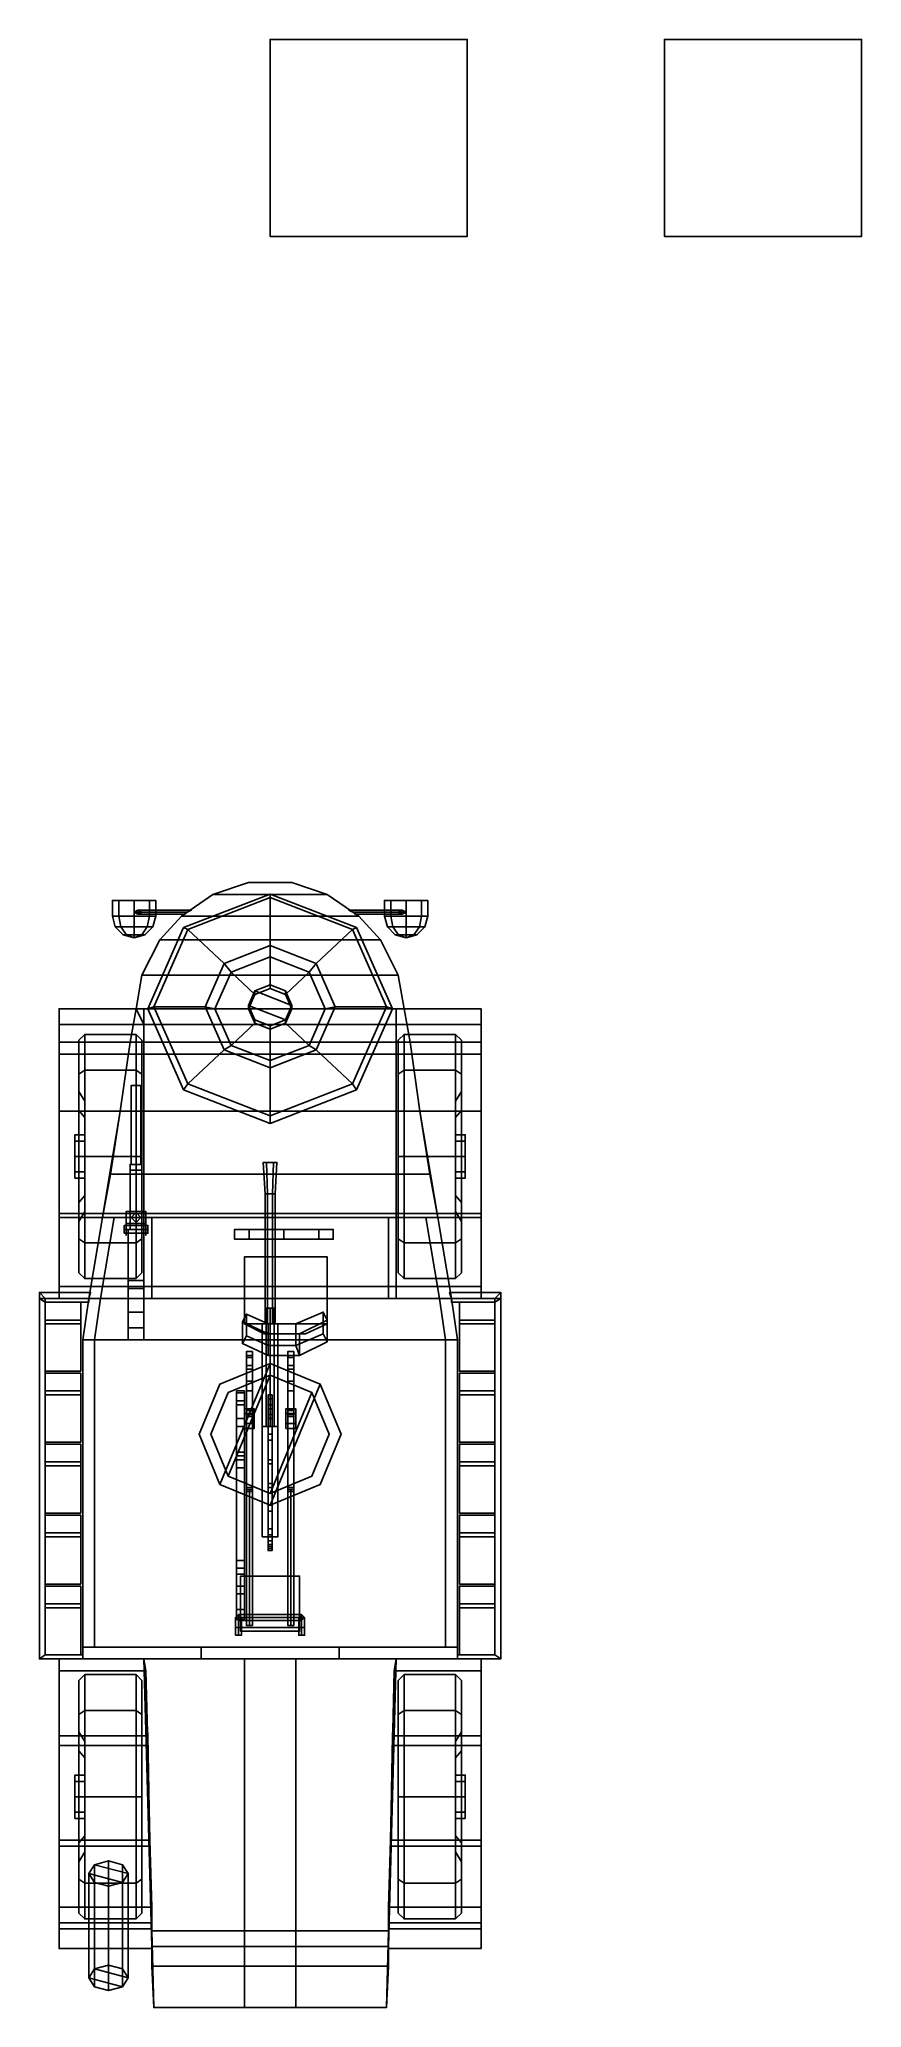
# Model space of a CAD drawing. Header units: millimetres. Extents: x -1.17 to 3, y -2.49 to 7.5.
import ezdxf

# ---------------------------------------------------------------- set-up
doc = ezdxf.new("R2010")
doc.units = ezdxf.units.MM
for name, color, linetype in [('can', 3, 'Continuous'), ('gun', 1, 'Continuous'), ('mudguards', 6, 'Continuous'), ('sleeve', 5, 'Continuous'), ('turret', 2, 'Continuous'), ('wheels', 2, 'Continuous')]:
    doc.layers.add(name, color=color, linetype=linetype)

msp = doc.modelspace()

# ---------------------------------------------------------------- linework, layer by layer
for points in [[(1, 7.5, 1), (1, 7.5), (0, 7.5), (0, 7.5, 1)], [(1, 7.5), (1, 6.5), (0, 6.5), (0, 7.5)], [(0, 7.5), (0, 6.5), (0, 6.5, 1), (0, 7.5, 1)], [(0, 7.5, 1), (0, 6.5, 1), (1, 6.5, 1), (1, 7.5, 1)], [(1, 6.5, 1), (1, 6.5), (1, 7.5), (1, 7.5, 1)], [(3, 7.5), (3, 6.5), (2, 6.5), (2, 7.5)], [(2, 7.5), (2, 6.5), (3, 6.5), (3, 7.5)], [(0, 6.5, 1), (0, 6.5), (1, 6.5), (1, 6.5, 1)], [(-0.11, 3.22, 0.94), (-0.29, 3.16, 0.79), (-0.29, 3.16, 1), (-0.11, 3.22, 0.97)], [(-0.11, 3.22, 0.97), (-0.29, 3.16, 1), (0.29, 3.16, 1), (0.11, 3.22, 0.97)], [(0.11, 3.22, 0.94), (0.29, 3.16, 0.79), (-0.29, 3.16, 0.79), (-0.11, 3.22, 0.94)], [(0.11, 3.22, 0.97), (0.11, 3.22, 0.94), (-0.11, 3.22, 0.94), (-0.11, 3.22, 0.97)], [(0.29, 3.16, 1), (0.29, 3.16, 0.79), (0.11, 3.22, 0.94), (0.11, 3.22, 0.97)], [(-0.7678, 3.13, 0.9478), (-0.8, 3.13, 0.87), (-0.8, 3.05, 0.87), (-0.7678, 3.05, 0.9478)], [(-0.8, 3.13, 0.87), (-0.7678, 3.13, 0.7922), (-0.7678, 3.05, 0.7922), (-0.8, 3.05, 0.87)], [(-0.6122, 3.13, 0.9478), (-0.8, 3.13, 0.87), (-0.7678, 3.13, 0.9478), (-0.69, 3.13, 0.98)], [(-0.58, 3.13, 0.87), (-0.7678, 3.13, 0.7922), (-0.8, 3.13, 0.87), (-0.6122, 3.13, 0.9478)], [(-0.69, 3.13, 0.98), (-0.7678, 3.13, 0.9478), (-0.7678, 3.05, 0.9478), (-0.69, 3.05, 0.98)], [(-0.7678, 3.13, 0.7922), (-0.69, 3.13, 0.76), (-0.69, 3.05, 0.76), (-0.7678, 3.05, 0.7922)], [(-0.6122, 3.13, 0.7922), (-0.69, 3.13, 0.76), (-0.7678, 3.13, 0.7922), (-0.58, 3.13, 0.87)], [(-0.6122, 3.13, 0.9478), (-0.69, 3.13, 0.98), (-0.69, 3.05, 0.98), (-0.6122, 3.05, 0.9478)], [(-0.69, 3.13, 0.76), (-0.6122, 3.13, 0.7922), (-0.6122, 3.05, 0.7922), (-0.69, 3.05, 0.76)], [(-0.58, 3.13, 0.87), (-0.6122, 3.13, 0.9478), (-0.6122, 3.05, 0.9478), (-0.58, 3.05, 0.87)], [(-0.6122, 3.13, 0.7922), (-0.58, 3.13, 0.87), (-0.58, 3.05, 0.87), (-0.6122, 3.05, 0.7922)], [(-0.29, 3.16, 0.73), (-0.45, 3.05, 0.69), (-0.45, 3.05, 1.04), (-0.29, 3.16, 1)], [(-0.29, 3.16, 1), (-0.45, 3.05, 1.04), (0.45, 3.05, 1.04), (0.29, 3.16, 1)], [(0.29, 3.16, 0.73), (0.45, 3.05, 0.69), (-0.45, 3.05, 0.69), (-0.29, 3.16, 0.73)], [(0, 3.1621, 0.9966), (-0.4384, 2.9916, 1.0591), (-0.4172, 2.982, 1.0945), (0, 3.1443, 1.0351)], [(0, 3.1443, 1.0351), (-0.4172, 2.982, 1.0945), (-0.2333, 2.8094, 1.1578), (0, 2.9002, 1.1246)], [(0.29, 3.16, 0.79), (0.29, 3.16, 0.73), (-0.29, 3.16, 0.73), (-0.29, 3.16, 0.79)], [(0.4384, 2.9916, 1.0591), (0, 3.1621, 0.9966), (0, 3.1443, 1.0351), (0.4172, 2.982, 1.0945)], [(0.4172, 2.982, 1.0945), (0, 3.1443, 1.0351), (0, 2.9002, 1.1246), (0.2333, 2.8094, 1.1578)], [(0.45, 3.05, 1.04), (0.45, 3.05, 0.69), (0.29, 3.16, 0.73), (0.29, 3.16, 1)], [(0.8, 3.13, 0.87), (0.6122, 3.13, 0.7922), (0.58, 3.13, 0.87), (0.7678, 3.13, 0.9478)], [(0.7678, 3.13, 0.9478), (0.58, 3.13, 0.87), (0.6122, 3.13, 0.9478), (0.69, 3.13, 0.98)], [(0.6122, 3.13, 0.9478), (0.58, 3.13, 0.87), (0.58, 3.05, 0.87), (0.6122, 3.05, 0.9478)], [(0.58, 3.13, 0.87), (0.6122, 3.13, 0.7922), (0.6122, 3.05, 0.7922), (0.58, 3.05, 0.87)], [(0.7678, 3.13, 0.7922), (0.69, 3.13, 0.76), (0.6122, 3.13, 0.7922), (0.8, 3.13, 0.87)], [(0.6122, 3.13, 0.7922), (0.69, 3.13, 0.76), (0.69, 3.05, 0.76), (0.6122, 3.05, 0.7922)], [(0.69, 3.13, 0.98), (0.6122, 3.13, 0.9478), (0.6122, 3.05, 0.9478), (0.69, 3.05, 0.98)], [(0.69, 3.13, 0.76), (0.7678, 3.13, 0.7922), (0.7678, 3.05, 0.7922), (0.69, 3.05, 0.76)], [(0.7678, 3.13, 0.9478), (0.69, 3.13, 0.98), (0.69, 3.05, 0.98), (0.7678, 3.05, 0.9478)], [(0.8, 3.13, 0.87), (0.7678, 3.13, 0.9478), (0.7678, 3.05, 0.9478), (0.8, 3.05, 0.87)], [(0.7678, 3.13, 0.7922), (0.8, 3.13, 0.87), (0.8, 3.05, 0.87), (0.7678, 3.05, 0.7922)], [(-0.7574, 2.995, 0.9374), (-0.7678, 3.05, 0.9478), (-0.8, 3.05, 0.87), (-0.7853, 2.995, 0.87)], [(-0.7853, 2.995, 0.87), (-0.8, 3.05, 0.87), (-0.7678, 3.05, 0.7922), (-0.7574, 2.995, 0.8026)], [(-0.69, 2.995, 0.9653), (-0.69, 3.05, 0.98), (-0.7678, 3.05, 0.9478), (-0.7574, 2.995, 0.9374)], [(-0.7574, 2.995, 0.8026), (-0.7678, 3.05, 0.7922), (-0.69, 3.05, 0.76), (-0.69, 2.995, 0.7747)], [(-0.4, 3.08, 0.77), (-0.42, 3.07, 0.76), (-0.69, 3.07, 0.76), (-0.67, 3.08, 0.77)], [(-0.42, 3.07, 0.76), (-0.43, 3.06, 0.77), (-0.67, 3.06, 0.77), (-0.69, 3.07, 0.76)], [(-0.6226, 2.995, 0.9374), (-0.6122, 3.05, 0.9478), (-0.69, 3.05, 0.98), (-0.69, 2.995, 0.9653)], [(-0.69, 2.995, 0.7747), (-0.69, 3.05, 0.76), (-0.6122, 3.05, 0.7922), (-0.6226, 2.995, 0.8026)], [(-0.42, 3.07, 0.78), (-0.4, 3.08, 0.77), (-0.67, 3.08, 0.77), (-0.65, 3.07, 0.78)], [(-0.43, 3.06, 0.77), (-0.42, 3.07, 0.78), (-0.65, 3.07, 0.78), (-0.67, 3.06, 0.77)], [(-0.5947, 2.995, 0.87), (-0.58, 3.05, 0.87), (-0.6122, 3.05, 0.9478), (-0.6226, 2.995, 0.9374)], [(-0.6226, 2.995, 0.8026), (-0.6122, 3.05, 0.7922), (-0.58, 3.05, 0.87), (-0.5947, 2.995, 0.87)], [(-0.45, 3.05, 0.69), (-0.56, 2.93, 0.65), (-0.56, 2.93, 1.08), (-0.45, 3.05, 1.04)], [(-0.45, 3.05, 1.04), (-0.56, 2.93, 1.08), (0.56, 2.93, 1.08), (0.45, 3.05, 1.04)], [(0.45, 3.05, 0.69), (0.56, 2.93, 0.65), (-0.56, 2.93, 0.65), (-0.45, 3.05, 0.69)], [(0.42, 3.07, 0.76), (0.4, 3.08, 0.77), (0.67, 3.08, 0.77), (0.69, 3.07, 0.76)], [(0.4, 3.08, 0.77), (0.42, 3.07, 0.78), (0.65, 3.07, 0.78), (0.67, 3.08, 0.77)], [(0.43, 3.06, 0.77), (0.42, 3.07, 0.76), (0.69, 3.07, 0.76), (0.67, 3.06, 0.77)], [(0.42, 3.07, 0.78), (0.43, 3.06, 0.77), (0.67, 3.06, 0.77), (0.65, 3.07, 0.78)], [(0.56, 2.93, 1.08), (0.56, 2.93, 0.65), (0.45, 3.05, 0.69), (0.45, 3.05, 1.04)], [(0.6226, 2.995, 0.9374), (0.6122, 3.05, 0.9478), (0.58, 3.05, 0.87), (0.5947, 2.995, 0.87)], [(0.5947, 2.995, 0.87), (0.58, 3.05, 0.87), (0.6122, 3.05, 0.7922), (0.6226, 2.995, 0.8026)], [(0.6226, 2.995, 0.8026), (0.6122, 3.05, 0.7922), (0.69, 3.05, 0.76), (0.69, 2.995, 0.7747)], [(0.69, 2.995, 0.9653), (0.69, 3.05, 0.98), (0.6122, 3.05, 0.9478), (0.6226, 2.995, 0.9374)], [(0.69, 2.995, 0.7747), (0.69, 3.05, 0.76), (0.7678, 3.05, 0.7922), (0.7574, 2.995, 0.8026)], [(0.7574, 2.995, 0.9374), (0.7678, 3.05, 0.9478), (0.69, 3.05, 0.98), (0.69, 2.995, 0.9653)], [(0.7853, 2.995, 0.87), (0.8, 3.05, 0.87), (0.7678, 3.05, 0.9478), (0.7574, 2.995, 0.9374)], [(0.7574, 2.995, 0.8026), (0.7678, 3.05, 0.7922), (0.8, 3.05, 0.87), (0.7853, 2.995, 0.87)], [(-0.7289, 2.9547, 0.9089), (-0.7574, 2.995, 0.9374), (-0.7853, 2.995, 0.87), (-0.745, 2.9547, 0.87)], [(-0.745, 2.9547, 0.87), (-0.7853, 2.995, 0.87), (-0.7574, 2.995, 0.8026), (-0.7289, 2.9547, 0.8311)], [(-0.69, 2.9547, 0.925), (-0.69, 2.995, 0.9653), (-0.7574, 2.995, 0.9374), (-0.7289, 2.9547, 0.9089)], [(-0.7289, 2.9547, 0.8311), (-0.7574, 2.995, 0.8026), (-0.69, 2.995, 0.7747), (-0.69, 2.9547, 0.815)], [(-0.69, 2.94, 0.87), (-0.7289, 2.9547, 0.9089), (-0.745, 2.9547, 0.87), (-0.69, 2.94, 0.87)], [(-0.69, 2.94, 0.87), (-0.745, 2.9547, 0.87), (-0.7289, 2.9547, 0.8311), (-0.69, 2.94, 0.87)], [(-0.69, 2.94, 0.87), (-0.69, 2.9547, 0.925), (-0.7289, 2.9547, 0.9089), (-0.69, 2.94, 0.87)], [(-0.69, 2.94, 0.87), (-0.7289, 2.9547, 0.8311), (-0.69, 2.9547, 0.815), (-0.69, 2.94, 0.87)], [(-0.6511, 2.9547, 0.9089), (-0.6226, 2.995, 0.9374), (-0.69, 2.995, 0.9653), (-0.69, 2.9547, 0.925)], [(-0.69, 2.9547, 0.815), (-0.69, 2.995, 0.7747), (-0.6226, 2.995, 0.8026), (-0.6511, 2.9547, 0.8311)], [(-0.69, 2.94, 0.87), (-0.635, 2.9547, 0.87), (-0.6511, 2.9547, 0.9089), (-0.69, 2.94, 0.87)], [(-0.69, 2.94, 0.87), (-0.6511, 2.9547, 0.9089), (-0.69, 2.9547, 0.925), (-0.69, 2.94, 0.87)], [(-0.69, 2.94, 0.87), (-0.69, 2.9547, 0.815), (-0.6511, 2.9547, 0.8311), (-0.69, 2.94, 0.87)], [(-0.69, 2.94, 0.87), (-0.6511, 2.9547, 0.8311), (-0.635, 2.9547, 0.87), (-0.69, 2.94, 0.87)], [(-0.635, 2.9547, 0.87), (-0.5947, 2.995, 0.87), (-0.6226, 2.995, 0.9374), (-0.6511, 2.9547, 0.9089)], [(-0.6511, 2.9547, 0.8311), (-0.6226, 2.995, 0.8026), (-0.5947, 2.995, 0.87), (-0.635, 2.9547, 0.87)], [(-0.56, 2.93, 0.65), (-0.65, 2.75, 0.58), (-0.65, 2.75, 1.15), (-0.56, 2.93, 1.08)], [(-0.56, 2.93, 1.08), (-0.65, 2.75, 1.15), (0.65, 2.75, 1.15), (0.56, 2.93, 1.08)], [(0.56, 2.93, 0.65), (0.65, 2.75, 0.58), (-0.65, 2.75, 0.58), (-0.56, 2.93, 0.65)], [(-0.4384, 2.9916, 1.0591), (-0.62, 2.58, 1.21), (-0.59, 2.5903, 1.2382), (-0.4172, 2.982, 1.0945)], [(-0.4172, 2.982, 1.0945), (-0.59, 2.5903, 1.2382), (-0.33, 2.5903, 1.2382), (-0.2333, 2.8094, 1.1578)], [(0, 2.9002, 1.1246), (-0.2333, 2.8094, 1.1578), (-0.198, 2.7659, 1.1418), (0, 2.8429, 1.1136)], [(0.2333, 2.8094, 1.1578), (0, 2.9002, 1.1246), (0, 2.8429, 1.1136), (0.198, 2.7659, 1.1418)], [(0.59, 2.5903, 1.2382), (0.4172, 2.982, 1.0945), (0.2333, 2.8094, 1.1578), (0.33, 2.5903, 1.2382)], [(0.62, 2.58, 1.21), (0.4384, 2.9916, 1.0591), (0.4172, 2.982, 1.0945), (0.59, 2.5903, 1.2382)], [(0.65, 2.75, 1.15), (0.65, 2.75, 0.58), (0.56, 2.93, 0.65), (0.56, 2.93, 1.08)], [(0.6511, 2.9547, 0.9089), (0.6226, 2.995, 0.9374), (0.5947, 2.995, 0.87), (0.635, 2.9547, 0.87)], [(0.635, 2.9547, 0.87), (0.5947, 2.995, 0.87), (0.6226, 2.995, 0.8026), (0.6511, 2.9547, 0.8311)], [(0.69, 2.9547, 0.925), (0.69, 2.995, 0.9653), (0.6226, 2.995, 0.9374), (0.6511, 2.9547, 0.9089)], [(0.6511, 2.9547, 0.8311), (0.6226, 2.995, 0.8026), (0.69, 2.995, 0.7747), (0.69, 2.9547, 0.815)], [(0.69, 2.94, 0.87), (0.635, 2.9547, 0.87), (0.6511, 2.9547, 0.8311), (0.69, 2.94, 0.87)], [(0.69, 2.94, 0.87), (0.6511, 2.9547, 0.9089), (0.635, 2.9547, 0.87), (0.69, 2.94, 0.87)], [(0.69, 2.94, 0.87), (0.69, 2.9547, 0.925), (0.6511, 2.9547, 0.9089), (0.69, 2.94, 0.87)], [(0.69, 2.94, 0.87), (0.6511, 2.9547, 0.8311), (0.69, 2.9547, 0.815), (0.69, 2.94, 0.87)], [(0.7289, 2.9547, 0.9089), (0.7574, 2.995, 0.9374), (0.69, 2.995, 0.9653), (0.69, 2.9547, 0.925)], [(0.69, 2.9547, 0.815), (0.69, 2.995, 0.7747), (0.7574, 2.995, 0.8026), (0.7289, 2.9547, 0.8311)], [(0.69, 2.94, 0.87), (0.7289, 2.9547, 0.9089), (0.69, 2.9547, 0.925), (0.69, 2.94, 0.87)], [(0.69, 2.94, 0.87), (0.7289, 2.9547, 0.8311), (0.745, 2.9547, 0.87), (0.69, 2.94, 0.87)], [(0.69, 2.94, 0.87), (0.69, 2.9547, 0.815), (0.7289, 2.9547, 0.8311), (0.69, 2.94, 0.87)], [(0.69, 2.94, 0.87), (0.745, 2.9547, 0.87), (0.7289, 2.9547, 0.9089), (0.69, 2.94, 0.87)], [(0.745, 2.9547, 0.87), (0.7853, 2.995, 0.87), (0.7574, 2.995, 0.9374), (0.7289, 2.9547, 0.9089)], [(0.7289, 2.9547, 0.8311), (0.7574, 2.995, 0.8026), (0.7853, 2.995, 0.87), (0.745, 2.9547, 0.87)], [(-0.2333, 2.8094, 1.1578), (-0.33, 2.5903, 1.2382), (-0.28, 2.58, 1.21), (-0.198, 2.7659, 1.1418)], [(-0.0778, 2.653, 1.1832), (0, 2.6833, 1.1721), (0, 2.8429, 1.1136), (-0.198, 2.7659, 1.1418)], [(0, 2.6833, 1.1721), (0.0778, 2.653, 1.1832), (0.198, 2.7659, 1.1418), (0, 2.8429, 1.1136)], [(0.33, 2.5903, 1.2382), (0.2333, 2.8094, 1.1578), (0.198, 2.7659, 1.1418), (0.28, 2.58, 1.21)], [(0.65, 2.75, 0.58), (0.68, 2.58, 0.52), (-0.68, 2.58, 0.52), (-0.65, 2.75, 0.58)], [(-0.65, 2.75, 0.58), (-0.68, 2.58, 0.52), (-0.68, 2.58, 1.21), (-0.65, 2.75, 1.15)], [(-0.65, 2.75, 1.15), (-0.68, 2.58, 1.21), (0.68, 2.58, 1.21), (0.65, 2.75, 1.15)], [(-0.11, 2.58, 1.21), (-0.0778, 2.653, 1.1832), (-0.198, 2.7659, 1.1418), (-0.28, 2.58, 1.21)], [(-0.0778, 2.6702, 1.2302), (0.11, 2.5972, 1.2569), (0.0778, 2.6702, 1.2302), (0, 2.7005, 1.2191)], [(-0.0778, 2.6702, 1.2302), (0, 2.7005, 1.2191), (0, 2.6833, 1.1721), (-0.0778, 2.653, 1.1832)], [(0, 2.7005, 1.2191), (0.0778, 2.6702, 1.2302), (0.0778, 2.653, 1.1832), (0, 2.6833, 1.1721)], [(0.0778, 2.653, 1.1832), (0.11, 2.58, 1.21), (0.28, 2.58, 1.21), (0.198, 2.7659, 1.1418)], [(0.68, 2.58, 1.21), (0.68, 2.58, 0.52), (0.65, 2.75, 0.58), (0.65, 2.75, 1.15)], [(-0.11, 2.5972, 1.2569), (-0.0778, 2.6702, 1.2302), (-0.0778, 2.653, 1.1832), (-0.11, 2.58, 1.21)], [(-0.11, 2.5972, 1.2569), (0.0778, 2.5242, 1.2837), (0.11, 2.5972, 1.2569), (-0.0778, 2.6702, 1.2302)], [(0.0778, 2.6702, 1.2302), (0.11, 2.5972, 1.2569), (0.11, 2.58, 1.21), (0.0778, 2.653, 1.1832)], [(-0.68, 2.58, 1.21), (-0.71, 2.41, 1.28), (0.71, 2.41, 1.28), (0.68, 2.58, 1.21)], [(-0.68, 2.58, 0.76), (-0.71, 2.41, 1.25), (-0.71, 2.41, 1.28), (-0.68, 2.58, 1.21)], [(-0.64, 2.58, 0.52), (-0.64, 2.5, 0.49), (-0.64, 2.5, 0.79), (-0.64, 2.58, 0.76)], [(0.64, 2.58, 0.52), (0.64, 2.5, 0.49), (-0.64, 2.5, 0.49), (-0.64, 2.58, 0.52)], [(-0.64, 2.5, 0.49), (-0.64, 2.35, 0.49), (-0.64, 2.35, 1.21), (-0.64, 2.5, 0.79)], [(0.64, 2.5, 0.49), (0.64, 2.35, 0.49), (-0.64, 2.35, 0.49), (-0.64, 2.5, 0.49)], [(-0.62, 2.58, 1.21), (-0.4384, 2.1684, 1.3609), (-0.4172, 2.1986, 1.3818), (-0.59, 2.5903, 1.2382)], [(-0.59, 2.5903, 1.2382), (-0.4172, 2.1986, 1.3818), (-0.2333, 2.3712, 1.3185), (-0.33, 2.5903, 1.2382)], [(-0.33, 2.5903, 1.2382), (-0.2333, 2.3712, 1.3185), (-0.198, 2.3941, 1.2782), (-0.28, 2.58, 1.21)], [(-0.0778, 2.507, 1.2368), (-0.11, 2.58, 1.21), (-0.28, 2.58, 1.21), (-0.198, 2.3941, 1.2782)], [(0, 2.4767, 1.2479), (-0.0778, 2.507, 1.2368), (-0.198, 2.3941, 1.2782), (0, 2.3171, 1.3064)], [(-0.0778, 2.5242, 1.2837), (-0.11, 2.5972, 1.2569), (-0.11, 2.58, 1.21), (-0.0778, 2.507, 1.2368)], [(-0.0778, 2.5242, 1.2837), (0, 2.4939, 1.2948), (0.0778, 2.5242, 1.2837), (-0.11, 2.5972, 1.2569)], [(0, 2.4939, 1.2948), (-0.0778, 2.5242, 1.2837), (-0.0778, 2.507, 1.2368), (0, 2.4767, 1.2479)], [(0.0778, 2.5242, 1.2837), (0, 2.4939, 1.2948), (0, 2.4767, 1.2479), (0.0778, 2.507, 1.2368)], [(0.0778, 2.507, 1.2368), (0, 2.4767, 1.2479), (0, 2.3171, 1.3064), (0.198, 2.3941, 1.2782)], [(0.11, 2.5972, 1.2569), (0.0778, 2.5242, 1.2837), (0.0778, 2.507, 1.2368), (0.11, 2.58, 1.21)], [(0.11, 2.58, 1.21), (0.0778, 2.507, 1.2368), (0.198, 2.3941, 1.2782), (0.28, 2.58, 1.21)], [(0.2333, 2.3712, 1.3185), (0.33, 2.5903, 1.2382), (0.28, 2.58, 1.21), (0.198, 2.3941, 1.2782)], [(0.4172, 2.1986, 1.3818), (0.59, 2.5903, 1.2382), (0.33, 2.5903, 1.2382), (0.2333, 2.3712, 1.3185)], [(0.4384, 2.1684, 1.3609), (0.62, 2.58, 1.21), (0.59, 2.5903, 1.2382), (0.4172, 2.1986, 1.3818)], [(0.64, 2.5, 0.79), (0.64, 2.5, 0.49), (0.64, 2.58, 0.52), (0.64, 2.58, 0.76)], [(0.64, 2.35, 1.21), (0.64, 2.35, 0.49), (0.64, 2.5, 0.49), (0.64, 2.5, 0.79)], [(0.71, 2.41, 1.28), (0.71, 2.41, 1.25), (0.68, 2.58, 0.76), (0.68, 2.58, 1.21)], [(-0.71, 2.41, 1.28), (-0.76, 2.06, 1.4), (0.76, 2.06, 1.4), (0.71, 2.41, 1.28)], [(-0.71, 2.41, 1.25), (-0.76, 2.06, 1.38), (-0.76, 2.06, 1.4), (-0.71, 2.41, 1.28)], [(0.76, 2.06, 1.4), (0.76, 2.06, 1.38), (0.71, 2.41, 1.25), (0.71, 2.41, 1.28)], [(-0.64, 2.35, 0.49), (-0.64, 2.06, 0.49), (-0.64, 2.06, 1.32), (-0.64, 2.35, 1.21)], [(0.64, 2.35, 0.49), (0.64, 2.06, 0.49), (-0.64, 2.06, 0.49), (-0.64, 2.35, 0.49)], [(-0.4172, 2.1986, 1.3818), (0, 2.0364, 1.4413), (0, 2.2805, 1.3518), (-0.2333, 2.3712, 1.3185)], [(-0.2333, 2.3712, 1.3185), (0, 2.2805, 1.3518), (0, 2.3171, 1.3064), (-0.198, 2.3941, 1.2782)], [(0, 2.2805, 1.3518), (0.2333, 2.3712, 1.3185), (0.198, 2.3941, 1.2782), (0, 2.3171, 1.3064)], [(0, 2.0364, 1.4413), (0.4172, 2.1986, 1.3818), (0.2333, 2.3712, 1.3185), (0, 2.2805, 1.3518)], [(0.64, 2.06, 1.32), (0.64, 2.06, 0.49), (0.64, 2.35, 0.49), (0.64, 2.35, 1.21)], [(-0.4384, 2.1684, 1.3609), (0, 1.9979, 1.4234), (0, 2.0364, 1.4413), (-0.4172, 2.1986, 1.3818)], [(0, 1.9979, 1.4234), (0.4384, 2.1684, 1.3609), (0.4172, 2.1986, 1.3818), (0, 2.0364, 1.4413)], [(-0.76, 2.06, 1.38), (-0.81, 1.74, 1.38), (-0.81, 1.74, 1.52), (-0.76, 2.06, 1.4)], [(-0.76, 2.06, 1.4), (-0.81, 1.74, 1.52), (0.81, 1.74, 1.52), (0.76, 2.06, 1.4)], [(-0.64, 2.06, 0.49), (-0.64, 1.54, 0.49), (-0.64, 1.54, 1.32), (-0.64, 2.06, 1.32)], [(0.64, 2.06, 0.49), (0.64, 1.54, 0.49), (-0.64, 1.54, 0.49), (-0.64, 2.06, 0.49)], [(0.64, 1.54, 1.32), (0.64, 1.54, 0.49), (0.64, 2.06, 0.49), (0.64, 2.06, 1.32)], [(0.81, 1.74, 1.52), (0.81, 1.74, 1.38), (0.76, 2.06, 1.38), (0.76, 2.06, 1.4)], [(-0.81, 1.74, 1.38), (-0.85, 1.52, 1.38), (-0.85, 1.52, 1.52), (-0.81, 1.74, 1.52)], [(-0.81, 1.74, 1.52), (-0.85, 1.52, 1.52), (0.85, 1.52, 1.52), (0.81, 1.74, 1.52)], [(0.85, 1.52, 1.52), (0.85, 1.52, 1.38), (0.81, 1.74, 1.38), (0.81, 1.74, 1.52)], [(-0.85, 1.52, 1.38), (-0.92, 1.11, 0.98), (-0.92, 1.11, 1.52), (-0.85, 1.52, 1.52)], [(-0.85, 1.52, 1.52), (-0.92, 1.11, 1.52), (-0.86, 1.11, 1.52), (-0.79, 1.52, 1.52)], [(-0.86, 1.11, 1.52), (-0.86, 1.11, 0.98), (-0.79, 1.52, 1.38), (-0.79, 1.52, 1.52)], [(-0.79, 1.52, 1.38), (-0.86, 1.11, 1.38), (-0.6, 1.11, 1.38), (-0.6, 1.52, 1.38)], [(-0.79, 1.52, 1.38), (0.79, 1.52, 1.38), (0.79, 1.52, 1.52), (-0.79, 1.52, 1.52)], [(-0.64, 1.54, 0.49), (-0.64, 1.17, 0.49), (-0.64, 1.17, 0.95), (-0.64, 1.54, 1.32)], [(0.64, 1.54, 0.49), (0.64, 1.17, 0.49), (-0.64, 1.17, 0.49), (-0.64, 1.54, 0.49)], [(-0.6, 1.52, 0.72), (0.6, 1.52, 0.72), (0.6, 1.52, 1.38), (-0.6, 1.52, 1.38)], [(-0.6, 1.11, 1.38), (-0.6, 1.11, 0.72), (-0.6, 1.52, 0.72), (-0.6, 1.52, 1.38)], [(-0.6, 1.52, 0.72), (-0.6, 1.11, 0.72), (0.6, 1.11, 0.72), (0.6, 1.52, 0.72)], [(0.6, 1.52, 1.38), (0.6, 1.11, 1.38), (0.86, 1.11, 1.38), (0.79, 1.52, 1.38)], [(0.6, 1.52, 0.72), (0.6, 1.11, 0.72), (0.6, 1.11, 1.38), (0.6, 1.52, 1.38)], [(0.64, 1.17, 0.95), (0.64, 1.17, 0.49), (0.64, 1.54, 0.49), (0.64, 1.54, 1.32)], [(0.79, 1.52, 1.52), (0.86, 1.11, 1.52), (0.92, 1.11, 1.52), (0.85, 1.52, 1.52)], [(0.79, 1.52, 1.38), (0.86, 1.11, 0.98), (0.86, 1.11, 1.52), (0.79, 1.52, 1.52)], [(0.92, 1.11, 1.52), (0.92, 1.11, 0.98), (0.85, 1.52, 1.38), (0.85, 1.52, 1.52)], [(-0.1068, 1.46, 1.5268), (-0.18, 1.46, 1.35), (-0.18, 1.41, 1.35), (-0.1068, 1.41, 1.5268)], [(-0.18, 1.46, 1.35), (-0.1068, 1.46, 1.1732), (-0.1068, 1.41, 1.1732), (-0.18, 1.41, 1.35)], [(0.2468, 1.46, 1.5268), (-0.18, 1.46, 1.35), (-0.1068, 1.46, 1.5268), (0.07, 1.46, 1.6)], [(0.32, 1.46, 1.35), (-0.1068, 1.46, 1.1732), (-0.18, 1.46, 1.35), (0.2468, 1.46, 1.5268)], [(-0.1068, 1.41, 1.1732), (0.32, 1.41, 1.35), (0.2468, 1.41, 1.5268), (-0.18, 1.41, 1.35)], [(-0.18, 1.41, 1.35), (0.2468, 1.41, 1.5268), (0.07, 1.41, 1.6), (-0.1068, 1.41, 1.5268)], [(0.07, 1.46, 1.6), (-0.1068, 1.46, 1.5268), (-0.1068, 1.41, 1.5268), (0.07, 1.41, 1.6)], [(-0.1068, 1.46, 1.1732), (0.07, 1.46, 1.1), (0.07, 1.41, 1.1), (-0.1068, 1.41, 1.1732)], [(0.2468, 1.46, 1.1732), (0.07, 1.46, 1.1), (-0.1068, 1.46, 1.1732), (0.32, 1.46, 1.35)], [(0.07, 1.41, 1.1), (0.2468, 1.41, 1.1732), (0.32, 1.41, 1.35), (-0.1068, 1.41, 1.1732)], [(0.2468, 1.46, 1.5268), (0.07, 1.46, 1.6), (0.07, 1.41, 1.6), (0.2468, 1.41, 1.5268)], [(0.07, 1.46, 1.1), (0.2468, 1.46, 1.1732), (0.2468, 1.41, 1.1732), (0.07, 1.41, 1.1)], [(0.32, 1.46, 1.35), (0.2468, 1.46, 1.5268), (0.2468, 1.41, 1.5268), (0.32, 1.41, 1.35)], [(0.2468, 1.46, 1.1732), (0.32, 1.46, 1.35), (0.32, 1.41, 1.35), (0.2468, 1.41, 1.1732)], [(-0.13, 1.32, 0.72), (-0.13, 0.98, 0.72), (-0.13, 0.98, 1.01), (-0.13, 1.32, 1.01)], [(-0.13, 0.98, 1.01), (0.29, 0.98, 1.01), (0.29, 1.32, 1.01), (-0.13, 1.32, 1.01)], [(-0.13, 1.32, 1.01), (0.29, 1.32, 1.01), (0.29, 1.32, 0.72), (-0.13, 1.32, 0.72)], [(0.29, 1.32, 1.01), (0.29, 0.98, 1.01), (0.29, 0.98, 0.72), (0.29, 1.32, 0.72)], [(-1.14, 1.11, 1.2), (-1.14, -0.7, 1.2), (-1.17, -0.72, 1.2), (-1.17, 1.14, 1.2)], [(-1.17, 1.14, 1.24), (-1.17, -0.72, 1.24), (-1.14, -0.7, 1.24), (-1.14, 1.11, 1.24)], [(-1.17, -0.72, 1.2), (-1.17, -0.72, 1.24), (-1.17, 1.14, 1.24), (-1.17, 1.14, 1.2)], [(-0.92, 1.11, 1.2), (-1.14, 1.11, 1.2), (-1.17, 1.14, 1.2), (-0.91, 1.14, 1.2)], [(-0.91, 1.14, 1.24), (-1.17, 1.14, 1.24), (-1.14, 1.11, 1.24), (-0.92, 1.11, 1.24)], [(-1.17, 1.14, 1.2), (-1.17, 1.14, 1.24), (-0.91, 1.14, 1.24), (-0.91, 1.14, 1.2)], [(-1.17, 1.11, 0.97), (-1.17, 1.11, 1.01), (-0.92, 1.11, 1.01), (-0.92, 1.11, 0.97)], [(-1.17, -0.72, 0.97), (-1.17, -0.72, 1.01), (-1.17, 1.11, 1.01), (-1.17, 1.11, 0.97)], [(-1.14, 1.09, 0.46), (-1.14, -0.7, 0.46), (-1.17, -0.72, 0.46), (-1.17, 1.11, 0.46)], [(-1.17, 1.11, 0.5), (-1.17, -0.72, 0.5), (-1.14, -0.7, 0.5), (-1.14, 1.09, 0.5)], [(-1.17, -0.72, 0.46), (-1.17, -0.72, 0.5), (-1.17, 1.11, 0.5), (-1.17, 1.11, 0.46)], [(-1.17, 1.11, 1.01), (-1.17, -0.72, 1.01), (-1.14, -0.7, 1.01), (-1.14, 1.09, 1.01)], [(-0.92, 1.09, 0.46), (-1.14, 1.09, 0.46), (-1.17, 1.11, 0.46), (-0.92, 1.11, 0.46)], [(-1.17, 1.11, 0.46), (-1.17, 1.11, 0.5), (-0.92, 1.11, 0.5), (-0.92, 1.11, 0.46)], [(-0.92, 1.11, 0.5), (-1.17, 1.11, 0.5), (-1.14, 1.09, 0.5), (-0.92, 1.09, 0.5)], [(-0.92, 1.11, 1.01), (-1.17, 1.11, 1.01), (-1.14, 1.09, 1.01), (-0.92, 1.09, 1.01)], [(-1.14, 1.09, 0.97), (-1.14, -0.7, 0.97), (-1.17, -0.72, 0.97), (-1.17, 1.11, 0.97)], [(-1.17, 1.11, 0.73), (-1.17, -0.72, 0.73), (-1.14, -0.7, 0.73), (-1.14, 1.09, 0.73)], [(-1.17, -0.72, 0.69), (-1.17, -0.72, 0.73), (-1.17, 1.11, 0.73), (-1.17, 1.11, 0.69)], [(-1.14, 1.09, 0.69), (-1.14, -0.7, 0.69), (-1.17, -0.72, 0.69), (-1.17, 1.11, 0.69)], [(-0.92, 1.09, 0.97), (-1.14, 1.09, 0.97), (-1.17, 1.11, 0.97), (-0.92, 1.11, 0.97)], [(-0.92, 1.09, 0.69), (-1.14, 1.09, 0.69), (-1.17, 1.11, 0.69), (-0.92, 1.11, 0.69)], [(-1.17, 1.11, 0.69), (-1.17, 1.11, 0.73), (-0.92, 1.11, 0.73), (-0.92, 1.11, 0.69)], [(-0.92, 1.11, 0.73), (-1.17, 1.11, 0.73), (-1.14, 1.09, 0.73), (-0.92, 1.09, 0.73)], [(-1.14, 1.11, 1.24), (-1.14, -0.7, 1.24), (-1.14, -0.7, 1.2), (-1.14, 1.11, 1.2)], [(-0.92, 1.11, 1.24), (-1.14, 1.11, 1.24), (-1.14, 1.11, 1.2), (-0.92, 1.11, 1.2)], [(0.92, 1.11, 0.42), (0.95, 0.9, 0.42), (-0.95, 0.9, 0.42), (-0.92, 1.11, 0.42)], [(-0.92, 1.11, 0.42), (-0.95, 0.9, 0.42), (-0.95, 0.9, 1.52), (-0.92, 1.11, 1.52)], [(-0.92, 1.11, 1.52), (-0.95, 0.9, 1.52), (-0.89, 0.9, 1.52), (-0.86, 1.11, 1.52)], [(-0.86, 1.11, 0.72), (-0.89, 0.9, 0.72), (0.89, 0.9, 0.72), (0.86, 1.11, 0.72)], [(-0.89, 0.9, 1.52), (-0.89, 0.9, 0.72), (-0.86, 1.11, 0.72), (-0.86, 1.11, 1.52)], [(-0.86, 1.11, 1.38), (-0.86, 1.11, 0.72), (-0.6, 1.11, 0.72), (-0.6, 1.11, 1.38)], [(0.6, 1.11, 1.38), (0.6, 1.11, 0.72), (0.86, 1.11, 0.72), (0.86, 1.11, 1.38)], [(0.86, 1.11, 1.52), (0.89, 0.9, 1.52), (0.95, 0.9, 1.52), (0.92, 1.11, 1.52)], [(0.86, 1.11, 0.72), (0.89, 0.9, 0.72), (0.89, 0.9, 1.52), (0.86, 1.11, 1.52)], [(0.92, 1.11, 1.24), (1.14, 1.11, 1.24), (1.17, 1.14, 1.24), (0.91, 1.14, 1.24)], [(0.91, 1.14, 1.2), (1.17, 1.14, 1.2), (1.14, 1.11, 1.2), (0.92, 1.11, 1.2)], [(1.17, 1.14, 1.24), (1.17, 1.14, 1.2), (0.91, 1.14, 1.2), (0.91, 1.14, 1.24)], [(0.95, 0.9, 1.52), (0.95, 0.9, 0.42), (0.92, 1.11, 0.42), (0.92, 1.11, 1.52)], [(0.92, 1.11, 1.2), (1.14, 1.11, 1.2), (1.14, 1.11, 1.24), (0.92, 1.11, 1.24)], [(0.92, 1.09, 1.01), (1.14, 1.09, 1.01), (1.17, 1.11, 1.01), (0.92, 1.11, 1.01)], [(0.92, 1.11, 0.97), (1.17, 1.11, 0.97), (1.14, 1.09, 0.97), (0.92, 1.09, 0.97)], [(1.17, 1.11, 1.01), (1.17, 1.11, 0.97), (0.92, 1.11, 0.97), (0.92, 1.11, 1.01)], [(1.17, 1.11, 0.73), (1.17, 1.11, 0.69), (0.92, 1.11, 0.69), (0.92, 1.11, 0.73)], [(0.92, 1.11, 0.69), (1.17, 1.11, 0.69), (1.14, 1.09, 0.69), (0.92, 1.09, 0.69)], [(0.92, 1.09, 0.73), (1.14, 1.09, 0.73), (1.17, 1.11, 0.73), (0.92, 1.11, 0.73)], [(1.17, 1.11, 0.5), (1.17, 1.11, 0.46), (0.92, 1.11, 0.46), (0.92, 1.11, 0.5)], [(0.92, 1.11, 0.46), (1.17, 1.11, 0.46), (1.14, 1.09, 0.46), (0.92, 1.09, 0.46)], [(0.92, 1.09, 0.5), (1.14, 1.09, 0.5), (1.17, 1.11, 0.5), (0.92, 1.11, 0.5)], [(1.14, 1.11, 1.24), (1.14, -0.7, 1.24), (1.17, -0.72, 1.24), (1.17, 1.14, 1.24)], [(1.17, 1.14, 1.2), (1.17, -0.72, 1.2), (1.14, -0.7, 1.2), (1.14, 1.11, 1.2)], [(1.14, 1.11, 1.2), (1.14, -0.7, 1.2), (1.14, -0.7, 1.24), (1.14, 1.11, 1.24)], [(1.17, 1.11, 0.97), (1.17, -0.72, 0.97), (1.14, -0.7, 0.97), (1.14, 1.09, 0.97)], [(1.14, 1.09, 1.01), (1.14, -0.7, 1.01), (1.17, -0.72, 1.01), (1.17, 1.11, 1.01)], [(1.14, 1.09, 0.73), (1.14, -0.7, 0.73), (1.17, -0.72, 0.73), (1.17, 1.11, 0.73)], [(1.17, 1.11, 0.69), (1.17, -0.72, 0.69), (1.14, -0.7, 0.69), (1.14, 1.09, 0.69)], [(1.17, 1.11, 0.46), (1.17, -0.72, 0.46), (1.14, -0.7, 0.46), (1.14, 1.09, 0.46)], [(1.14, 1.09, 0.5), (1.14, -0.7, 0.5), (1.17, -0.72, 0.5), (1.17, 1.11, 0.5)], [(1.17, -0.72, 1.24), (1.17, -0.72, 1.2), (1.17, 1.14, 1.2), (1.17, 1.14, 1.24)], [(1.17, -0.72, 1.01), (1.17, -0.72, 0.97), (1.17, 1.11, 0.97), (1.17, 1.11, 1.01)], [(1.17, -0.72, 0.73), (1.17, -0.72, 0.69), (1.17, 1.11, 0.69), (1.17, 1.11, 0.73)], [(1.17, -0.72, 0.5), (1.17, -0.72, 0.46), (1.17, 1.11, 0.46), (1.17, 1.11, 0.5)], [(-0.92, 1.09, 1.01), (-1.14, 1.09, 1.01), (-1.14, 1.09, 0.97), (-0.92, 1.09, 0.97)], [(-1.14, 1.09, 1.01), (-1.14, -0.7, 1.01), (-1.14, -0.7, 0.97), (-1.14, 1.09, 0.97)], [(-1.14, 1.09, 0.5), (-1.14, -0.7, 0.5), (-1.14, -0.7, 0.46), (-1.14, 1.09, 0.46)], [(-0.92, 1.09, 0.5), (-1.14, 1.09, 0.5), (-1.14, 1.09, 0.46), (-0.92, 1.09, 0.46)], [(-1.14, 1.09, 0.73), (-1.14, -0.7, 0.73), (-1.14, -0.7, 0.69), (-1.14, 1.09, 0.69)], [(-0.92, 1.09, 0.73), (-1.14, 1.09, 0.73), (-1.14, 1.09, 0.69), (-0.92, 1.09, 0.69)], [(-0.12, 1.03, 1.01), (-0.14, 0.99, 1.01), (-0.14, 0.88, 1.46), (-0.12, 0.92, 1.46)], [(-0.12, 0.92, 1.46), (-0.01, 0.87, 1.46), (-0.01, 0.98, 1.01), (-0.12, 1.03, 1.01)], [(0.13, 0.87, 1.46), (0.27, 0.93, 1.46), (0.27, 1.04, 1.01), (0.13, 0.98, 1.01)], [(0.15, 0.93, 1.01), (0.29, 1, 1.01), (0.29, 0.89, 1.46), (0.15, 0.82, 1.46)], [(0.27, 0.93, 1.46), (0.29, 0.89, 1.46), (0.29, 1, 1.01), (0.27, 1.04, 1.01)], [(0.92, 1.09, 0.97), (1.14, 1.09, 0.97), (1.14, 1.09, 1.01), (0.92, 1.09, 1.01)], [(0.92, 1.09, 0.69), (1.14, 1.09, 0.69), (1.14, 1.09, 0.73), (0.92, 1.09, 0.73)], [(0.92, 1.09, 0.46), (1.14, 1.09, 0.46), (1.14, 1.09, 0.5), (0.92, 1.09, 0.5)], [(1.14, 1.09, 0.97), (1.14, -0.7, 0.97), (1.14, -0.7, 1.01), (1.14, 1.09, 1.01)], [(1.14, 1.09, 0.69), (1.14, -0.7, 0.69), (1.14, -0.7, 0.73), (1.14, 1.09, 0.73)], [(1.14, 1.09, 0.46), (1.14, -0.7, 0.46), (1.14, -0.7, 0.5), (1.14, 1.09, 0.5)], [(0.95, 0.9, 0.42), (0.95, -0.72, 0.42), (-0.95, -0.72, 0.42), (-0.95, 0.9, 0.42)], [(-0.95, 0.9, 0.42), (-0.95, -0.72, 0.42), (-0.95, -0.72, 1.52), (-0.95, 0.9, 1.52)], [(-0.95, 0.9, 1.52), (-0.95, -0.66, 1.52), (-0.89, -0.66, 1.52), (-0.89, 0.9, 1.52)], [(-0.89, 0.9, 0.72), (-0.89, -0.66, 0.72), (0.89, -0.66, 0.72), (0.89, 0.9, 0.72)], [(-0.89, -0.66, 1.52), (-0.89, -0.66, 0.72), (-0.89, 0.9, 0.72), (-0.89, 0.9, 1.52)], [(-0.14, 0.99, 1.01), (-0.01, 0.93, 1.01), (-0.01, 0.82, 1.46), (-0.14, 0.88, 1.46)], [(-0.14, 0.88, 1.46), (-0.01, 0.82, 1.46), (-0.01, 0.87, 1.46), (-0.12, 0.92, 1.46)], [(-0.03, 0.93, 1.01), (0.18, 0.93, 1.01), (0.29, 0.98, 1.01), (-0.13, 0.98, 1.01)], [(-0.13, 0.98, 0.72), (-0.03, 0.93, 0.72), (-0.03, 0.93, 1.01), (-0.13, 0.98, 1.01)], [(-0.03, 0.93, 0.72), (0.18, 0.93, 0.72), (0.18, 0.93, 1.01), (-0.03, 0.93, 1.01)], [(-0.01, 0.87, 1.46), (0.13, 0.87, 1.46), (0.13, 0.98, 1.01), (-0.01, 0.98, 1.01)], [(-0.01, 0.93, 1.01), (0.15, 0.93, 1.01), (0.15, 0.82, 1.46), (-0.01, 0.82, 1.46)], [(0.15, 0.82, 1.46), (0.29, 0.89, 1.46), (0.27, 0.93, 1.46), (0.13, 0.87, 1.46)], [(0.29, 0.98, 1.01), (0.18, 0.93, 1.01), (0.18, 0.93, 0.72), (0.29, 0.98, 0.72)], [(0.89, 0.9, 1.52), (0.89, -0.66, 1.52), (0.95, -0.66, 1.52), (0.95, 0.9, 1.52)], [(0.89, 0.9, 0.72), (0.89, -0.66, 0.72), (0.89, -0.66, 1.52), (0.89, 0.9, 1.52)], [(0.95, -0.72, 1.52), (0.95, -0.72, 0.42), (0.95, 0.9, 0.42), (0.95, 0.9, 1.52)], [(-0.01, 0.82, 1.46), (0.15, 0.82, 1.46), (0.13, 0.87, 1.46), (-0.01, 0.87, 1.46)], [(-0.2546, 0.1654, 1.29), (0, 0.78, 1.29), (-0.2546, 0.6746, 1.29), (-0.36, 0.42, 1.29)], [(0, 0.78, 0.72), (-0.2546, 0.6746, 0.72), (-0.2546, 0.6746, 1.29), (0, 0.78, 1.29)], [(0, 0.06, 1.29), (0.2546, 0.6746, 1.29), (0, 0.78, 1.29), (-0.2546, 0.1654, 1.29)], [(0.2546, 0.6746, 0.72), (0, 0.78, 0.72), (0, 0.78, 1.29), (0.2546, 0.6746, 1.29)], [(-0.2546, 0.6746, 0.72), (-0.36, 0.42, 0.72), (-0.36, 0.42, 1.29), (-0.2546, 0.6746, 1.29)], [(0.2546, 0.1654, 1.29), (0.36, 0.42, 1.29), (0.2546, 0.6746, 1.29), (0, 0.06, 1.29)], [(0.36, 0.42, 0.72), (0.2546, 0.6746, 0.72), (0.2546, 0.6746, 1.29), (0.36, 0.42, 1.29)], [(-0.36, 0.42, 0.72), (-0.2546, 0.1654, 0.72), (-0.2546, 0.1654, 1.29), (-0.36, 0.42, 1.29)], [(0.2546, 0.1654, 0.72), (0.36, 0.42, 0.72), (0.36, 0.42, 1.29), (0.2546, 0.1654, 1.29)], [(-0.2546, 0.1654, 0.72), (0, 0.06, 0.72), (0, 0.06, 1.29), (-0.2546, 0.1654, 1.29)], [(0, 0.06, 0.72), (0.2546, 0.1654, 0.72), (0.2546, 0.1654, 1.29), (0, 0.06, 1.29)], [(-0.95, -0.66, 1.65), (-0.95, -0.66, 1.52), (-0.95, -0.72, 1.52), (-0.95, -0.72, 1.65)], [(0.35, -0.66, 1.75), (0.95, -0.66, 1.65), (-0.95, -0.66, 1.65), (-0.35, -0.66, 1.75)], [(-0.35, -0.66, 1.75), (-0.95, -0.66, 1.65), (-0.95, -0.72, 1.65), (-0.35, -0.72, 1.75)], [(0.89, -0.66, 1.65), (0.89, -0.66, 0.72), (-0.89, -0.66, 0.72), (-0.89, -0.66, 1.65)], [(-0.35, -0.72, 1.75), (0.35, -0.72, 1.75), (0.35, -0.66, 1.75), (-0.35, -0.66, 1.75)], [(0.35, -0.72, 1.75), (0.95, -0.72, 1.65), (0.95, -0.66, 1.65), (0.35, -0.66, 1.75)], [(0.95, -0.72, 1.65), (0.95, -0.72, 1.52), (0.95, -0.66, 1.52), (0.95, -0.66, 1.65)], [(-0.95, -0.72, 0.46), (-1.17, -0.72, 0.46), (-1.14, -0.7, 0.46), (-0.95, -0.7, 0.46)], [(-0.95, -0.7, 0.5), (-1.14, -0.7, 0.5), (-1.17, -0.72, 0.5), (-0.95, -0.72, 0.5)], [(-0.95, -0.7, 1.01), (-1.14, -0.7, 1.01), (-1.17, -0.72, 1.01), (-0.95, -0.72, 1.01)], [(-0.95, -0.72, 0.97), (-1.17, -0.72, 0.97), (-1.14, -0.7, 0.97), (-0.95, -0.7, 0.97)], [(-0.95, -0.7, 0.73), (-1.14, -0.7, 0.73), (-1.17, -0.72, 0.73), (-0.95, -0.72, 0.73)], [(-0.95, -0.72, 0.69), (-1.17, -0.72, 0.69), (-1.14, -0.7, 0.69), (-0.95, -0.7, 0.69)], [(-0.95, -0.72, 1.2), (-1.17, -0.72, 1.2), (-1.14, -0.7, 1.2), (-0.95, -0.7, 1.2)], [(-0.95, -0.7, 1.24), (-1.14, -0.7, 1.24), (-1.17, -0.72, 1.24), (-0.95, -0.72, 1.24)], [(-0.95, -0.72, 1.01), (-1.17, -0.72, 1.01), (-1.17, -0.72, 0.97), (-0.95, -0.72, 0.97)], [(-0.95, -0.72, 0.5), (-1.17, -0.72, 0.5), (-1.17, -0.72, 0.46), (-0.95, -0.72, 0.46)], [(-0.95, -0.72, 0.73), (-1.17, -0.72, 0.73), (-1.17, -0.72, 0.69), (-0.95, -0.72, 0.69)], [(-0.95, -0.72, 1.24), (-1.17, -0.72, 1.24), (-1.17, -0.72, 1.2), (-0.95, -0.72, 1.2)], [(-1.14, -0.7, 0.97), (-1.14, -0.7, 1.01), (-0.95, -0.7, 1.01), (-0.95, -0.7, 0.97)], [(-1.14, -0.7, 0.46), (-1.14, -0.7, 0.5), (-0.95, -0.7, 0.5), (-0.95, -0.7, 0.46)], [(-1.14, -0.7, 0.69), (-1.14, -0.7, 0.73), (-0.95, -0.7, 0.73), (-0.95, -0.7, 0.69)], [(-1.14, -0.7, 1.2), (-1.14, -0.7, 1.24), (-0.95, -0.7, 1.24), (-0.95, -0.7, 1.2)], [(-0.95, -0.72, 0.72), (-0.95, -0.72, 0.42), (0.95, -0.72, 0.42), (0.95, -0.72, 0.72)], [(-0.95, -0.72, 0.72), (0.95, -0.72, 0.72), (0.95, -0.72, 1.65), (-0.95, -0.72, 1.65)], [(-0.95, -0.72, 1.65), (0.95, -0.72, 1.65), (0.35, -0.72, 1.75), (-0.35, -0.72, 1.75)], [(-0.64, -0.72, 0.57), (-0.6, -2.18, 0.57), (-0.6, -2.1, 1.45), (-0.64, -0.72, 1.65)], [(0.64, -0.72, 0.57), (0.6, -2.18, 0.57), (-0.6, -2.18, 0.57), (-0.64, -0.72, 0.57)], [(-0.64, -0.72, 1.65), (-0.6, -2.1, 1.45), (-0.13, -2.1, 1.51), (-0.13, -0.72, 1.73)], [(0.13, -0.72, 1.73), (0.64, -0.72, 1.65), (-0.64, -0.72, 1.65), (-0.13, -0.72, 1.73)], [(-0.13, -0.72, 1.73), (-0.13, -2.1, 1.51), (0.13, -2.1, 1.51), (0.13, -0.72, 1.73)], [(0.13, -2.1, 1.51), (0.6, -2.1, 1.45), (0.64, -0.72, 1.65), (0.13, -0.72, 1.73)], [(0.6, -2.1, 1.45), (0.6, -2.18, 0.57), (0.64, -0.72, 0.57), (0.64, -0.72, 1.65)], [(1.14, -0.7, 1.24), (1.14, -0.7, 1.2), (0.95, -0.7, 1.2), (0.95, -0.7, 1.24)], [(0.95, -0.72, 1.24), (1.17, -0.72, 1.24), (1.14, -0.7, 1.24), (0.95, -0.7, 1.24)], [(0.95, -0.7, 1.2), (1.14, -0.7, 1.2), (1.17, -0.72, 1.2), (0.95, -0.72, 1.2)], [(0.95, -0.72, 1.01), (1.17, -0.72, 1.01), (1.14, -0.7, 1.01), (0.95, -0.7, 1.01)], [(0.95, -0.7, 0.97), (1.14, -0.7, 0.97), (1.17, -0.72, 0.97), (0.95, -0.72, 0.97)], [(1.14, -0.7, 1.01), (1.14, -0.7, 0.97), (0.95, -0.7, 0.97), (0.95, -0.7, 1.01)], [(1.14, -0.7, 0.73), (1.14, -0.7, 0.69), (0.95, -0.7, 0.69), (0.95, -0.7, 0.73)], [(0.95, -0.7, 0.69), (1.14, -0.7, 0.69), (1.17, -0.72, 0.69), (0.95, -0.72, 0.69)], [(0.95, -0.72, 0.73), (1.17, -0.72, 0.73), (1.14, -0.7, 0.73), (0.95, -0.7, 0.73)], [(1.14, -0.7, 0.5), (1.14, -0.7, 0.46), (0.95, -0.7, 0.46), (0.95, -0.7, 0.5)], [(0.95, -0.7, 0.46), (1.14, -0.7, 0.46), (1.17, -0.72, 0.46), (0.95, -0.72, 0.46)], [(0.95, -0.72, 0.5), (1.17, -0.72, 0.5), (1.14, -0.7, 0.5), (0.95, -0.7, 0.5)], [(0.95, -0.72, 1.2), (1.17, -0.72, 1.2), (1.17, -0.72, 1.24), (0.95, -0.72, 1.24)], [(0.95, -0.72, 0.97), (1.17, -0.72, 0.97), (1.17, -0.72, 1.01), (0.95, -0.72, 1.01)], [(0.95, -0.72, 0.69), (1.17, -0.72, 0.69), (1.17, -0.72, 0.73), (0.95, -0.72, 0.73)], [(0.95, -0.72, 0.46), (1.17, -0.72, 0.46), (1.17, -0.72, 0.5), (0.95, -0.72, 0.5)], [(-0.92, -1.81, 1.41), (-0.8907, -1.7645, 1.3558), (-0.8907, -2.2931, 0.9123), (-0.92, -2.3386, 0.9665)], [(-0.72, -1.81, 1.41), (-0.8907, -1.7645, 1.3558), (-0.92, -1.81, 1.41), (-0.7493, -1.8555, 1.4642)], [(-0.8907, -1.7645, 1.3558), (-0.82, -1.7457, 1.3334), (-0.82, -2.2743, 0.8899), (-0.8907, -2.2931, 0.9123)], [(-0.7493, -1.7645, 1.3558), (-0.82, -1.7457, 1.3334), (-0.8907, -1.7645, 1.3558), (-0.72, -1.81, 1.41)], [(-0.82, -1.7457, 1.3334), (-0.7493, -1.7645, 1.3558), (-0.7493, -2.2931, 0.9123), (-0.82, -2.2743, 0.8899)], [(-0.7493, -1.7645, 1.3558), (-0.72, -1.81, 1.41), (-0.72, -2.3386, 0.9665), (-0.7493, -2.2931, 0.9123)], [(-0.8907, -1.8555, 1.4642), (-0.92, -1.81, 1.41), (-0.92, -2.3386, 0.9665), (-0.8907, -2.384, 1.0206)], [(-0.7493, -1.8555, 1.4642), (-0.92, -1.81, 1.41), (-0.8907, -1.8555, 1.4642), (-0.82, -1.8743, 1.4866)], [(-0.82, -1.8743, 1.4866), (-0.8907, -1.8555, 1.4642), (-0.8907, -2.384, 1.0206), (-0.82, -2.4028, 1.0431)], [(-0.7493, -1.8555, 1.4642), (-0.82, -1.8743, 1.4866), (-0.82, -2.4028, 1.0431), (-0.7493, -2.384, 1.0206)], [(-0.72, -1.81, 1.41), (-0.7493, -1.8555, 1.4642), (-0.7493, -2.384, 1.0206), (-0.72, -2.3386, 0.9665)], [(-0.6, -2.18, 0.57), (-0.6, -2.28, 0.57), (-0.59, -2.49, 1.25), (-0.6, -2.1, 1.45)], [(-0.6, -2.1, 1.45), (-0.59, -2.49, 1.25), (-0.13, -2.49, 1.27), (-0.13, -2.1, 1.51)], [(0.6, -2.18, 0.57), (0.6, -2.28, 0.57), (-0.6, -2.28, 0.57), (-0.6, -2.18, 0.57)], [(-0.13, -2.1, 1.51), (-0.13, -2.49, 1.27), (0.13, -2.49, 1.27), (0.13, -2.1, 1.51)], [(0.13, -2.49, 1.27), (0.59, -2.49, 1.25), (0.6, -2.1, 1.45), (0.13, -2.1, 1.51)], [(0.59, -2.49, 1.25), (0.6, -2.28, 0.57), (0.6, -2.18, 0.57), (0.6, -2.1, 1.45)], [(-0.7493, -2.384, 1.0206), (-0.92, -2.3386, 0.9665), (-0.8907, -2.2931, 0.9123), (-0.72, -2.3386, 0.9665)], [(-0.72, -2.3386, 0.9665), (-0.8907, -2.2931, 0.9123), (-0.82, -2.2743, 0.8899), (-0.7493, -2.2931, 0.9123)], [(-0.59, -2.49, 1.25), (-0.6, -2.28, 0.57), (0.6, -2.28, 0.57), (0.59, -2.49, 1.25)], [(-0.82, -2.4028, 1.0431), (-0.8907, -2.384, 1.0206), (-0.92, -2.3386, 0.9665), (-0.7493, -2.384, 1.0206)], [(-0.13, -2.49, 1.27), (-0.59, -2.49, 1.25), (0.59, -2.49, 1.25), (0.13, -2.49, 1.27)]]:
    msp.add_3dface(points)
at = {"layer": 'can'}
for points in [[(-1.14, 1.09, 0.95), (-1.14, 0.74, 0.95), (-1.14, 0.74, 1.33), (-1.14, 1.09, 1.33)], [(-0.96, 1.09, 1.33), (-0.96, 1.09, 0.95), (-1.14, 1.09, 0.95), (-1.14, 1.09, 1.33)], [(-0.96, 1.09, 0.95), (-0.96, 0.74, 0.95), (-1.14, 0.74, 0.95), (-1.14, 1.09, 0.95)], [(-1.14, 1.09, 1.33), (-1.14, 0.74, 1.33), (-1.14, 0.74, 1.44), (-1.14, 1, 1.38)], [(-0.96, 1, 1.38), (-0.96, 1.09, 1.33), (-1.14, 1.09, 1.33), (-1.14, 1, 1.38)], [(-0.96, 1.09, 0.82), (-0.96, 1.09, 0.44), (-1.14, 1.09, 0.44), (-1.14, 1.09, 0.82)], [(-1.14, 1.09, 0.44), (-1.14, 0.74, 0.44), (-1.14, 0.74, 0.82), (-1.14, 1.09, 0.82)], [(-0.96, 1.09, 0.44), (-0.96, 0.74, 0.44), (-1.14, 0.74, 0.44), (-1.14, 1.09, 0.44)], [(-0.96, 1, 0.87), (-0.96, 1.09, 0.82), (-1.14, 1.09, 0.82), (-1.14, 1, 0.87)], [(-1.14, 1.09, 0.82), (-1.14, 0.74, 0.82), (-1.14, 0.74, 0.93), (-1.14, 1, 0.87)], [(-1.14, 1, 1.38), (-1.14, 0.74, 1.44), (-1.14, 0.74, 1.44), (-1.14, 0.98, 1.44)], [(-0.96, 0.98, 1.44), (-0.96, 1, 1.38), (-1.14, 1, 1.38), (-1.14, 0.98, 1.44)], [(-0.96, 0.98, 0.93), (-0.96, 1, 0.87), (-1.14, 1, 0.87), (-1.14, 0.98, 0.93)], [(-1.14, 1, 0.87), (-1.14, 0.74, 0.93), (-1.14, 0.74, 0.93), (-1.14, 0.98, 0.93)], [(-0.96, 0.74, 1.33), (-0.96, 0.74, 0.95), (-0.96, 1.09, 0.95), (-0.96, 1.09, 1.33)], [(-0.96, 0.74, 1.44), (-0.96, 0.74, 1.33), (-0.96, 1.09, 1.33), (-0.96, 1, 1.38)], [(-0.96, 0.74, 0.82), (-0.96, 0.74, 0.44), (-0.96, 1.09, 0.44), (-0.96, 1.09, 0.82)], [(-0.96, 0.74, 0.93), (-0.96, 0.74, 0.82), (-0.96, 1.09, 0.82), (-0.96, 1, 0.87)], [(-0.96, 0.74, 1.44), (-0.96, 0.74, 1.44), (-0.96, 1, 1.38), (-0.96, 0.98, 1.44)], [(-0.96, 0.74, 0.93), (-0.96, 0.74, 0.93), (-0.96, 1, 0.87), (-0.96, 0.98, 0.93)], [(0.96, 1.09, 0.44), (0.96, 0.74, 0.44), (0.96, 0.74, 0.82), (0.96, 1.09, 0.82)], [(1.14, 1.09, 0.82), (1.14, 1.09, 0.44), (0.96, 1.09, 0.44), (0.96, 1.09, 0.82)], [(1.14, 1.09, 0.44), (1.14, 0.74, 0.44), (0.96, 0.74, 0.44), (0.96, 1.09, 0.44)], [(1.14, 1.09, 1.33), (1.14, 1.09, 0.95), (0.96, 1.09, 0.95), (0.96, 1.09, 1.33)], [(0.96, 1.09, 0.95), (0.96, 0.74, 0.95), (0.96, 0.74, 1.33), (0.96, 1.09, 1.33)], [(0.96, 1.09, 0.82), (0.96, 0.74, 0.82), (0.96, 0.74, 0.93), (0.96, 1, 0.87)], [(1.14, 1, 0.87), (1.14, 1.09, 0.82), (0.96, 1.09, 0.82), (0.96, 1, 0.87)], [(1.14, 1.09, 0.95), (1.14, 0.74, 0.95), (0.96, 0.74, 0.95), (0.96, 1.09, 0.95)], [(1.14, 1, 1.38), (1.14, 1.09, 1.33), (0.96, 1.09, 1.33), (0.96, 1, 1.38)], [(0.96, 1.09, 1.33), (0.96, 0.74, 1.33), (0.96, 0.74, 1.44), (0.96, 1, 1.38)], [(0.96, 1, 0.87), (0.96, 0.74, 0.93), (0.96, 0.74, 0.93), (0.96, 0.98, 0.93)], [(1.14, 0.98, 0.93), (1.14, 1, 0.87), (0.96, 1, 0.87), (0.96, 0.98, 0.93)], [(1.14, 0.98, 1.44), (1.14, 1, 1.38), (0.96, 1, 1.38), (0.96, 0.98, 1.44)], [(0.96, 1, 1.38), (0.96, 0.74, 1.44), (0.96, 0.74, 1.44), (0.96, 0.98, 1.44)], [(1.14, 0.74, 0.82), (1.14, 0.74, 0.44), (1.14, 1.09, 0.44), (1.14, 1.09, 0.82)], [(1.14, 0.74, 1.33), (1.14, 0.74, 0.95), (1.14, 1.09, 0.95), (1.14, 1.09, 1.33)], [(1.14, 0.74, 0.93), (1.14, 0.74, 0.82), (1.14, 1.09, 0.82), (1.14, 1, 0.87)], [(1.14, 0.74, 1.44), (1.14, 0.74, 1.33), (1.14, 1.09, 1.33), (1.14, 1, 1.38)], [(1.14, 0.74, 0.93), (1.14, 0.74, 0.93), (1.14, 1, 0.87), (1.14, 0.98, 0.93)], [(1.14, 0.74, 1.44), (1.14, 0.74, 1.44), (1.14, 1, 1.38), (1.14, 0.98, 1.44)], [(-1.14, 0.98, 1.44), (-1.14, 0.74, 1.44), (-0.96, 0.74, 1.44), (-0.96, 0.98, 1.44)], [(-1.14, 0.98, 0.93), (-1.14, 0.74, 0.93), (-0.96, 0.74, 0.93), (-0.96, 0.98, 0.93)], [(0.96, 0.98, 0.93), (0.96, 0.74, 0.93), (1.14, 0.74, 0.93), (1.14, 0.98, 0.93)], [(0.96, 0.98, 1.44), (0.96, 0.74, 1.44), (1.14, 0.74, 1.44), (1.14, 0.98, 1.44)], [(-1.14, 0.74, 1.33), (-1.14, 0.74, 0.95), (-0.96, 0.74, 0.95), (-0.96, 0.74, 1.33)], [(-1.14, 0.74, 1.44), (-1.14, 0.74, 1.33), (-0.96, 0.74, 1.33), (-0.96, 0.74, 1.44)], [(-1.14, 0.74, 0.82), (-1.14, 0.74, 0.44), (-0.96, 0.74, 0.44), (-0.96, 0.74, 0.82)], [(-1.14, 0.74, 0.93), (-1.14, 0.74, 0.82), (-0.96, 0.74, 0.82), (-0.96, 0.74, 0.93)], [(-0.96, 0.73, 1.33), (-0.96, 0.73, 0.95), (-1.14, 0.73, 0.95), (-1.14, 0.73, 1.33)], [(-1.14, 0.73, 0.95), (-1.14, 0.38, 0.95), (-1.14, 0.38, 1.33), (-1.14, 0.73, 1.33)], [(-0.96, 0.73, 0.95), (-0.96, 0.38, 0.95), (-1.14, 0.38, 0.95), (-1.14, 0.73, 0.95)], [(-0.96, 0.64, 1.38), (-0.96, 0.73, 1.33), (-1.14, 0.73, 1.33), (-1.14, 0.64, 1.38)], [(-1.14, 0.73, 1.33), (-1.14, 0.38, 1.33), (-1.14, 0.38, 1.44), (-1.14, 0.64, 1.38)], [(-1.14, 0.73, 0.44), (-1.14, 0.38, 0.44), (-1.14, 0.38, 0.82), (-1.14, 0.73, 0.82)], [(-0.96, 0.73, 0.82), (-0.96, 0.73, 0.44), (-1.14, 0.73, 0.44), (-1.14, 0.73, 0.82)], [(-0.96, 0.73, 0.44), (-0.96, 0.38, 0.44), (-1.14, 0.38, 0.44), (-1.14, 0.73, 0.44)], [(-1.14, 0.73, 0.82), (-1.14, 0.38, 0.82), (-1.14, 0.38, 0.93), (-1.14, 0.64, 0.87)], [(-0.96, 0.64, 0.87), (-0.96, 0.73, 0.82), (-1.14, 0.73, 0.82), (-1.14, 0.64, 0.87)], [(-0.96, 0.38, 1.33), (-0.96, 0.38, 0.95), (-0.96, 0.73, 0.95), (-0.96, 0.73, 1.33)], [(-0.96, 0.38, 1.44), (-0.96, 0.38, 1.33), (-0.96, 0.73, 1.33), (-0.96, 0.64, 1.38)], [(-0.96, 0.38, 0.82), (-0.96, 0.38, 0.44), (-0.96, 0.73, 0.44), (-0.96, 0.73, 0.82)], [(-0.96, 0.38, 0.93), (-0.96, 0.38, 0.82), (-0.96, 0.73, 0.82), (-0.96, 0.64, 0.87)], [(0.96, 0.74, 0.82), (0.96, 0.74, 0.44), (1.14, 0.74, 0.44), (1.14, 0.74, 0.82)], [(0.96, 0.74, 1.33), (0.96, 0.74, 0.95), (1.14, 0.74, 0.95), (1.14, 0.74, 1.33)], [(0.96, 0.74, 0.93), (0.96, 0.74, 0.82), (1.14, 0.74, 0.82), (1.14, 0.74, 0.93)], [(0.96, 0.74, 1.44), (0.96, 0.74, 1.33), (1.14, 0.74, 1.33), (1.14, 0.74, 1.44)], [(1.14, 0.73, 0.82), (1.14, 0.73, 0.44), (0.96, 0.73, 0.44), (0.96, 0.73, 0.82)], [(0.96, 0.73, 0.44), (0.96, 0.38, 0.44), (0.96, 0.38, 0.82), (0.96, 0.73, 0.82)], [(1.14, 0.73, 0.44), (1.14, 0.38, 0.44), (0.96, 0.38, 0.44), (0.96, 0.73, 0.44)], [(0.96, 0.73, 0.95), (0.96, 0.38, 0.95), (0.96, 0.38, 1.33), (0.96, 0.73, 1.33)], [(1.14, 0.73, 1.33), (1.14, 0.73, 0.95), (0.96, 0.73, 0.95), (0.96, 0.73, 1.33)], [(1.14, 0.64, 0.87), (1.14, 0.73, 0.82), (0.96, 0.73, 0.82), (0.96, 0.64, 0.87)], [(0.96, 0.73, 0.82), (0.96, 0.38, 0.82), (0.96, 0.38, 0.93), (0.96, 0.64, 0.87)], [(1.14, 0.73, 0.95), (1.14, 0.38, 0.95), (0.96, 0.38, 0.95), (0.96, 0.73, 0.95)], [(0.96, 0.73, 1.33), (0.96, 0.38, 1.33), (0.96, 0.38, 1.44), (0.96, 0.64, 1.38)], [(1.14, 0.64, 1.38), (1.14, 0.73, 1.33), (0.96, 0.73, 1.33), (0.96, 0.64, 1.38)], [(1.14, 0.38, 0.82), (1.14, 0.38, 0.44), (1.14, 0.73, 0.44), (1.14, 0.73, 0.82)], [(1.14, 0.38, 1.33), (1.14, 0.38, 0.95), (1.14, 0.73, 0.95), (1.14, 0.73, 1.33)], [(1.14, 0.38, 0.93), (1.14, 0.38, 0.82), (1.14, 0.73, 0.82), (1.14, 0.64, 0.87)], [(1.14, 0.38, 1.44), (1.14, 0.38, 1.33), (1.14, 0.73, 1.33), (1.14, 0.64, 1.38)], [(-0.96, 0.62, 1.44), (-0.96, 0.64, 1.38), (-1.14, 0.64, 1.38), (-1.14, 0.62, 1.44)], [(-1.14, 0.64, 1.38), (-1.14, 0.38, 1.44), (-1.14, 0.38, 1.44), (-1.14, 0.62, 1.44)], [(-1.14, 0.64, 0.87), (-1.14, 0.38, 0.93), (-1.14, 0.38, 0.93), (-1.14, 0.62, 0.93)], [(-0.96, 0.62, 0.93), (-0.96, 0.64, 0.87), (-1.14, 0.64, 0.87), (-1.14, 0.62, 0.93)], [(-1.14, 0.62, 1.44), (-1.14, 0.38, 1.44), (-0.96, 0.38, 1.44), (-0.96, 0.62, 1.44)], [(-1.14, 0.62, 0.93), (-1.14, 0.38, 0.93), (-0.96, 0.38, 0.93), (-0.96, 0.62, 0.93)], [(-0.96, 0.38, 1.44), (-0.96, 0.38, 1.44), (-0.96, 0.64, 1.38), (-0.96, 0.62, 1.44)], [(-0.96, 0.38, 0.93), (-0.96, 0.38, 0.93), (-0.96, 0.64, 0.87), (-0.96, 0.62, 0.93)], [(1.14, 0.62, 0.93), (1.14, 0.64, 0.87), (0.96, 0.64, 0.87), (0.96, 0.62, 0.93)], [(0.96, 0.64, 0.87), (0.96, 0.38, 0.93), (0.96, 0.38, 0.93), (0.96, 0.62, 0.93)], [(0.96, 0.64, 1.38), (0.96, 0.38, 1.44), (0.96, 0.38, 1.44), (0.96, 0.62, 1.44)], [(1.14, 0.62, 1.44), (1.14, 0.64, 1.38), (0.96, 0.64, 1.38), (0.96, 0.62, 1.44)], [(0.96, 0.62, 0.93), (0.96, 0.38, 0.93), (1.14, 0.38, 0.93), (1.14, 0.62, 0.93)], [(0.96, 0.62, 1.44), (0.96, 0.38, 1.44), (1.14, 0.38, 1.44), (1.14, 0.62, 1.44)], [(1.14, 0.38, 0.93), (1.14, 0.38, 0.93), (1.14, 0.64, 0.87), (1.14, 0.62, 0.93)], [(1.14, 0.38, 1.44), (1.14, 0.38, 1.44), (1.14, 0.64, 1.38), (1.14, 0.62, 1.44)], [(-1.14, 0.38, 1.33), (-1.14, 0.38, 0.95), (-0.96, 0.38, 0.95), (-0.96, 0.38, 1.33)], [(-1.14, 0.38, 1.44), (-1.14, 0.38, 1.33), (-0.96, 0.38, 1.33), (-0.96, 0.38, 1.44)], [(-1.14, 0.38, 0.82), (-1.14, 0.38, 0.44), (-0.96, 0.38, 0.44), (-0.96, 0.38, 0.82)], [(-1.14, 0.38, 0.93), (-1.14, 0.38, 0.82), (-0.96, 0.38, 0.82), (-0.96, 0.38, 0.93)], [(-0.96, 0.37, 1.33), (-0.96, 0.37, 0.95), (-1.14, 0.37, 0.95), (-1.14, 0.37, 1.33)], [(-1.14, 0.37, 0.95), (-1.14, 0.02, 0.95), (-1.14, 0.02, 1.33), (-1.14, 0.37, 1.33)], [(-0.96, 0.37, 0.95), (-0.96, 0.02, 0.95), (-1.14, 0.02, 0.95), (-1.14, 0.37, 0.95)], [(-0.96, 0.28, 1.38), (-0.96, 0.37, 1.33), (-1.14, 0.37, 1.33), (-1.14, 0.28, 1.38)], [(-1.14, 0.37, 1.33), (-1.14, 0.02, 1.33), (-1.14, 0.02, 1.44), (-1.14, 0.28, 1.38)], [(-1.14, 0.37, 0.44), (-1.14, 0.02, 0.44), (-1.14, 0.02, 0.82), (-1.14, 0.37, 0.82)], [(-0.96, 0.37, 0.82), (-0.96, 0.37, 0.44), (-1.14, 0.37, 0.44), (-1.14, 0.37, 0.82)], [(-0.96, 0.37, 0.44), (-0.96, 0.02, 0.44), (-1.14, 0.02, 0.44), (-1.14, 0.37, 0.44)], [(-1.14, 0.37, 0.82), (-1.14, 0.02, 0.82), (-1.14, 0.02, 0.93), (-1.14, 0.28, 0.87)], [(-0.96, 0.28, 0.87), (-0.96, 0.37, 0.82), (-1.14, 0.37, 0.82), (-1.14, 0.28, 0.87)], [(-0.96, 0.02, 1.33), (-0.96, 0.02, 0.95), (-0.96, 0.37, 0.95), (-0.96, 0.37, 1.33)], [(-0.96, 0.02, 1.44), (-0.96, 0.02, 1.33), (-0.96, 0.37, 1.33), (-0.96, 0.28, 1.38)], [(-0.96, 0.02, 0.82), (-0.96, 0.02, 0.44), (-0.96, 0.37, 0.44), (-0.96, 0.37, 0.82)], [(-0.96, 0.02, 0.93), (-0.96, 0.02, 0.82), (-0.96, 0.37, 0.82), (-0.96, 0.28, 0.87)], [(0.96, 0.38, 0.82), (0.96, 0.38, 0.44), (1.14, 0.38, 0.44), (1.14, 0.38, 0.82)], [(0.96, 0.38, 1.33), (0.96, 0.38, 0.95), (1.14, 0.38, 0.95), (1.14, 0.38, 1.33)], [(0.96, 0.38, 0.93), (0.96, 0.38, 0.82), (1.14, 0.38, 0.82), (1.14, 0.38, 0.93)], [(0.96, 0.38, 1.44), (0.96, 0.38, 1.33), (1.14, 0.38, 1.33), (1.14, 0.38, 1.44)], [(1.14, 0.37, 0.82), (1.14, 0.37, 0.44), (0.96, 0.37, 0.44), (0.96, 0.37, 0.82)], [(0.96, 0.37, 0.44), (0.96, 0.02, 0.44), (0.96, 0.02, 0.82), (0.96, 0.37, 0.82)], [(1.14, 0.37, 0.44), (1.14, 0.02, 0.44), (0.96, 0.02, 0.44), (0.96, 0.37, 0.44)], [(0.96, 0.37, 0.95), (0.96, 0.02, 0.95), (0.96, 0.02, 1.33), (0.96, 0.37, 1.33)], [(1.14, 0.37, 1.33), (1.14, 0.37, 0.95), (0.96, 0.37, 0.95), (0.96, 0.37, 1.33)], [(0.96, 0.37, 0.82), (0.96, 0.02, 0.82), (0.96, 0.02, 0.93), (0.96, 0.28, 0.87)], [(1.14, 0.28, 0.87), (1.14, 0.37, 0.82), (0.96, 0.37, 0.82), (0.96, 0.28, 0.87)], [(1.14, 0.37, 0.95), (1.14, 0.02, 0.95), (0.96, 0.02, 0.95), (0.96, 0.37, 0.95)], [(0.96, 0.37, 1.33), (0.96, 0.02, 1.33), (0.96, 0.02, 1.44), (0.96, 0.28, 1.38)], [(1.14, 0.28, 1.38), (1.14, 0.37, 1.33), (0.96, 0.37, 1.33), (0.96, 0.28, 1.38)], [(1.14, 0.02, 0.82), (1.14, 0.02, 0.44), (1.14, 0.37, 0.44), (1.14, 0.37, 0.82)], [(1.14, 0.02, 1.33), (1.14, 0.02, 0.95), (1.14, 0.37, 0.95), (1.14, 0.37, 1.33)], [(1.14, 0.02, 0.93), (1.14, 0.02, 0.82), (1.14, 0.37, 0.82), (1.14, 0.28, 0.87)], [(1.14, 0.02, 1.44), (1.14, 0.02, 1.33), (1.14, 0.37, 1.33), (1.14, 0.28, 1.38)], [(-0.96, 0.26, 1.44), (-0.96, 0.28, 1.38), (-1.14, 0.28, 1.38), (-1.14, 0.26, 1.44)], [(-1.14, 0.28, 1.38), (-1.14, 0.02, 1.44), (-1.14, 0.02, 1.44), (-1.14, 0.26, 1.44)], [(-1.14, 0.28, 0.87), (-1.14, 0.02, 0.93), (-1.14, 0.02, 0.93), (-1.14, 0.26, 0.93)], [(-0.96, 0.26, 0.93), (-0.96, 0.28, 0.87), (-1.14, 0.28, 0.87), (-1.14, 0.26, 0.93)], [(-1.14, 0.26, 1.44), (-1.14, 0.02, 1.44), (-0.96, 0.02, 1.44), (-0.96, 0.26, 1.44)], [(-1.14, 0.26, 0.93), (-1.14, 0.02, 0.93), (-0.96, 0.02, 0.93), (-0.96, 0.26, 0.93)], [(-0.96, 0.02, 1.44), (-0.96, 0.02, 1.44), (-0.96, 0.28, 1.38), (-0.96, 0.26, 1.44)], [(-0.96, 0.02, 0.93), (-0.96, 0.02, 0.93), (-0.96, 0.28, 0.87), (-0.96, 0.26, 0.93)], [(1.14, 0.26, 0.93), (1.14, 0.28, 0.87), (0.96, 0.28, 0.87), (0.96, 0.26, 0.93)], [(0.96, 0.28, 0.87), (0.96, 0.02, 0.93), (0.96, 0.02, 0.93), (0.96, 0.26, 0.93)], [(0.96, 0.28, 1.38), (0.96, 0.02, 1.44), (0.96, 0.02, 1.44), (0.96, 0.26, 1.44)], [(1.14, 0.26, 1.44), (1.14, 0.28, 1.38), (0.96, 0.28, 1.38), (0.96, 0.26, 1.44)], [(0.96, 0.26, 0.93), (0.96, 0.02, 0.93), (1.14, 0.02, 0.93), (1.14, 0.26, 0.93)], [(0.96, 0.26, 1.44), (0.96, 0.02, 1.44), (1.14, 0.02, 1.44), (1.14, 0.26, 1.44)], [(1.14, 0.02, 0.93), (1.14, 0.02, 0.93), (1.14, 0.28, 0.87), (1.14, 0.26, 0.93)], [(1.14, 0.02, 1.44), (1.14, 0.02, 1.44), (1.14, 0.28, 1.38), (1.14, 0.26, 1.44)], [(-1.14, 0.02, 1.33), (-1.14, 0.02, 0.95), (-0.96, 0.02, 0.95), (-0.96, 0.02, 1.33)], [(-1.14, 0.02, 1.44), (-1.14, 0.02, 1.33), (-0.96, 0.02, 1.33), (-0.96, 0.02, 1.44)], [(-1.14, 0.02, 0.82), (-1.14, 0.02, 0.44), (-0.96, 0.02, 0.44), (-0.96, 0.02, 0.82)], [(-1.14, 0.02, 0.93), (-1.14, 0.02, 0.82), (-0.96, 0.02, 0.82), (-0.96, 0.02, 0.93)], [(-1.14, 0.01, 0.95), (-1.14, -0.34, 0.95), (-1.14, -0.34, 1.33), (-1.14, 0.01, 1.33)], [(-0.96, 0.01, 1.33), (-0.96, 0.01, 0.95), (-1.14, 0.01, 0.95), (-1.14, 0.01, 1.33)], [(-0.96, 0.01, 0.95), (-0.96, -0.34, 0.95), (-1.14, -0.34, 0.95), (-1.14, 0.01, 0.95)], [(-1.14, 0.01, 1.33), (-1.14, -0.34, 1.33), (-1.14, -0.34, 1.44), (-1.14, -0.08, 1.38)], [(-0.96, -0.08, 1.38), (-0.96, 0.01, 1.33), (-1.14, 0.01, 1.33), (-1.14, -0.08, 1.38)], [(-0.96, 0.01, 0.82), (-0.96, 0.01, 0.44), (-1.14, 0.01, 0.44), (-1.14, 0.01, 0.82)], [(-1.14, 0.01, 0.44), (-1.14, -0.34, 0.44), (-1.14, -0.34, 0.82), (-1.14, 0.01, 0.82)], [(-0.96, 0.01, 0.44), (-0.96, -0.34, 0.44), (-1.14, -0.34, 0.44), (-1.14, 0.01, 0.44)], [(-0.96, -0.08, 0.87), (-0.96, 0.01, 0.82), (-1.14, 0.01, 0.82), (-1.14, -0.08, 0.87)], [(-1.14, 0.01, 0.82), (-1.14, -0.34, 0.82), (-1.14, -0.34, 0.93), (-1.14, -0.08, 0.87)], [(-0.96, -0.34, 1.33), (-0.96, -0.34, 0.95), (-0.96, 0.01, 0.95), (-0.96, 0.01, 1.33)], [(-0.96, -0.34, 1.44), (-0.96, -0.34, 1.33), (-0.96, 0.01, 1.33), (-0.96, -0.08, 1.38)], [(-0.96, -0.34, 0.82), (-0.96, -0.34, 0.44), (-0.96, 0.01, 0.44), (-0.96, 0.01, 0.82)], [(-0.96, -0.34, 0.93), (-0.96, -0.34, 0.82), (-0.96, 0.01, 0.82), (-0.96, -0.08, 0.87)], [(0.96, 0.02, 0.82), (0.96, 0.02, 0.44), (1.14, 0.02, 0.44), (1.14, 0.02, 0.82)], [(0.96, 0.02, 1.33), (0.96, 0.02, 0.95), (1.14, 0.02, 0.95), (1.14, 0.02, 1.33)], [(0.96, 0.02, 0.93), (0.96, 0.02, 0.82), (1.14, 0.02, 0.82), (1.14, 0.02, 0.93)], [(0.96, 0.02, 1.44), (0.96, 0.02, 1.33), (1.14, 0.02, 1.33), (1.14, 0.02, 1.44)], [(0.96, 0.01, 0.44), (0.96, -0.34, 0.44), (0.96, -0.34, 0.82), (0.96, 0.01, 0.82)], [(1.14, 0.01, 0.82), (1.14, 0.01, 0.44), (0.96, 0.01, 0.44), (0.96, 0.01, 0.82)], [(1.14, 0.01, 0.44), (1.14, -0.34, 0.44), (0.96, -0.34, 0.44), (0.96, 0.01, 0.44)], [(1.14, 0.01, 1.33), (1.14, 0.01, 0.95), (0.96, 0.01, 0.95), (0.96, 0.01, 1.33)], [(0.96, 0.01, 0.95), (0.96, -0.34, 0.95), (0.96, -0.34, 1.33), (0.96, 0.01, 1.33)], [(0.96, 0.01, 0.82), (0.96, -0.34, 0.82), (0.96, -0.34, 0.93), (0.96, -0.08, 0.87)], [(1.14, -0.08, 0.87), (1.14, 0.01, 0.82), (0.96, 0.01, 0.82), (0.96, -0.08, 0.87)], [(1.14, 0.01, 0.95), (1.14, -0.34, 0.95), (0.96, -0.34, 0.95), (0.96, 0.01, 0.95)], [(1.14, -0.08, 1.38), (1.14, 0.01, 1.33), (0.96, 0.01, 1.33), (0.96, -0.08, 1.38)], [(0.96, 0.01, 1.33), (0.96, -0.34, 1.33), (0.96, -0.34, 1.44), (0.96, -0.08, 1.38)], [(1.14, -0.34, 0.82), (1.14, -0.34, 0.44), (1.14, 0.01, 0.44), (1.14, 0.01, 0.82)], [(1.14, -0.34, 1.33), (1.14, -0.34, 0.95), (1.14, 0.01, 0.95), (1.14, 0.01, 1.33)], [(1.14, -0.34, 0.93), (1.14, -0.34, 0.82), (1.14, 0.01, 0.82), (1.14, -0.08, 0.87)], [(1.14, -0.34, 1.44), (1.14, -0.34, 1.33), (1.14, 0.01, 1.33), (1.14, -0.08, 1.38)], [(-1.14, -0.08, 1.38), (-1.14, -0.34, 1.44), (-1.14, -0.34, 1.44), (-1.14, -0.1, 1.44)], [(-0.96, -0.1, 1.44), (-0.96, -0.08, 1.38), (-1.14, -0.08, 1.38), (-1.14, -0.1, 1.44)], [(-0.96, -0.1, 0.93), (-0.96, -0.08, 0.87), (-1.14, -0.08, 0.87), (-1.14, -0.1, 0.93)], [(-1.14, -0.08, 0.87), (-1.14, -0.34, 0.93), (-1.14, -0.34, 0.93), (-1.14, -0.1, 0.93)], [(-0.96, -0.34, 1.44), (-0.96, -0.34, 1.44), (-0.96, -0.08, 1.38), (-0.96, -0.1, 1.44)], [(-0.96, -0.34, 0.93), (-0.96, -0.34, 0.93), (-0.96, -0.08, 0.87), (-0.96, -0.1, 0.93)], [(0.96, -0.08, 0.87), (0.96, -0.34, 0.93), (0.96, -0.34, 0.93), (0.96, -0.1, 0.93)], [(1.14, -0.1, 0.93), (1.14, -0.08, 0.87), (0.96, -0.08, 0.87), (0.96, -0.1, 0.93)], [(1.14, -0.1, 1.44), (1.14, -0.08, 1.38), (0.96, -0.08, 1.38), (0.96, -0.1, 1.44)], [(0.96, -0.08, 1.38), (0.96, -0.34, 1.44), (0.96, -0.34, 1.44), (0.96, -0.1, 1.44)], [(1.14, -0.34, 0.93), (1.14, -0.34, 0.93), (1.14, -0.08, 0.87), (1.14, -0.1, 0.93)], [(1.14, -0.34, 1.44), (1.14, -0.34, 1.44), (1.14, -0.08, 1.38), (1.14, -0.1, 1.44)], [(-1.14, -0.1, 1.44), (-1.14, -0.34, 1.44), (-0.96, -0.34, 1.44), (-0.96, -0.1, 1.44)], [(-1.14, -0.1, 0.93), (-1.14, -0.34, 0.93), (-0.96, -0.34, 0.93), (-0.96, -0.1, 0.93)], [(0.96, -0.1, 0.93), (0.96, -0.34, 0.93), (1.14, -0.34, 0.93), (1.14, -0.1, 0.93)], [(0.96, -0.1, 1.44), (0.96, -0.34, 1.44), (1.14, -0.34, 1.44), (1.14, -0.1, 1.44)], [(-1.14, -0.34, 1.33), (-1.14, -0.34, 0.95), (-0.96, -0.34, 0.95), (-0.96, -0.34, 1.33)], [(-1.14, -0.34, 1.44), (-1.14, -0.34, 1.33), (-0.96, -0.34, 1.33), (-0.96, -0.34, 1.44)], [(-1.14, -0.34, 0.82), (-1.14, -0.34, 0.44), (-0.96, -0.34, 0.44), (-0.96, -0.34, 0.82)], [(-1.14, -0.34, 0.93), (-1.14, -0.34, 0.82), (-0.96, -0.34, 0.82), (-0.96, -0.34, 0.93)], [(-0.96, -0.35, 1.33), (-0.96, -0.35, 0.95), (-1.14, -0.35, 0.95), (-1.14, -0.35, 1.33)], [(-1.14, -0.35, 0.95), (-1.14, -0.7, 0.95), (-1.14, -0.7, 1.33), (-1.14, -0.35, 1.33)], [(-0.96, -0.35, 0.95), (-0.96, -0.7, 0.95), (-1.14, -0.7, 0.95), (-1.14, -0.35, 0.95)], [(-0.96, -0.44, 1.38), (-0.96, -0.35, 1.33), (-1.14, -0.35, 1.33), (-1.14, -0.44, 1.38)], [(-1.14, -0.35, 1.33), (-1.14, -0.7, 1.33), (-1.14, -0.7, 1.44), (-1.14, -0.44, 1.38)], [(-1.14, -0.35, 0.44), (-1.14, -0.7, 0.44), (-1.14, -0.7, 0.82), (-1.14, -0.35, 0.82)], [(-0.96, -0.35, 0.82), (-0.96, -0.35, 0.44), (-1.14, -0.35, 0.44), (-1.14, -0.35, 0.82)], [(-0.96, -0.35, 0.44), (-0.96, -0.7, 0.44), (-1.14, -0.7, 0.44), (-1.14, -0.35, 0.44)], [(-1.14, -0.35, 0.82), (-1.14, -0.7, 0.82), (-1.14, -0.7, 0.93), (-1.14, -0.44, 0.87)], [(-0.96, -0.44, 0.87), (-0.96, -0.35, 0.82), (-1.14, -0.35, 0.82), (-1.14, -0.44, 0.87)], [(-0.96, -0.7, 1.33), (-0.96, -0.7, 0.95), (-0.96, -0.35, 0.95), (-0.96, -0.35, 1.33)], [(-0.96, -0.7, 1.44), (-0.96, -0.7, 1.33), (-0.96, -0.35, 1.33), (-0.96, -0.44, 1.38)], [(-0.96, -0.7, 0.82), (-0.96, -0.7, 0.44), (-0.96, -0.35, 0.44), (-0.96, -0.35, 0.82)], [(-0.96, -0.7, 0.93), (-0.96, -0.7, 0.82), (-0.96, -0.35, 0.82), (-0.96, -0.44, 0.87)], [(0.96, -0.34, 0.82), (0.96, -0.34, 0.44), (1.14, -0.34, 0.44), (1.14, -0.34, 0.82)], [(0.96, -0.34, 1.33), (0.96, -0.34, 0.95), (1.14, -0.34, 0.95), (1.14, -0.34, 1.33)], [(0.96, -0.34, 0.93), (0.96, -0.34, 0.82), (1.14, -0.34, 0.82), (1.14, -0.34, 0.93)], [(0.96, -0.34, 1.44), (0.96, -0.34, 1.33), (1.14, -0.34, 1.33), (1.14, -0.34, 1.44)], [(1.14, -0.35, 0.82), (1.14, -0.35, 0.44), (0.96, -0.35, 0.44), (0.96, -0.35, 0.82)], [(0.96, -0.35, 0.44), (0.96, -0.7, 0.44), (0.96, -0.7, 0.82), (0.96, -0.35, 0.82)], [(1.14, -0.35, 0.44), (1.14, -0.7, 0.44), (0.96, -0.7, 0.44), (0.96, -0.35, 0.44)], [(0.96, -0.35, 0.95), (0.96, -0.7, 0.95), (0.96, -0.7, 1.33), (0.96, -0.35, 1.33)], [(1.14, -0.35, 1.33), (1.14, -0.35, 0.95), (0.96, -0.35, 0.95), (0.96, -0.35, 1.33)], [(0.96, -0.35, 0.82), (0.96, -0.7, 0.82), (0.96, -0.7, 0.93), (0.96, -0.44, 0.87)], [(1.14, -0.44, 0.87), (1.14, -0.35, 0.82), (0.96, -0.35, 0.82), (0.96, -0.44, 0.87)], [(1.14, -0.35, 0.95), (1.14, -0.7, 0.95), (0.96, -0.7, 0.95), (0.96, -0.35, 0.95)], [(0.96, -0.35, 1.33), (0.96, -0.7, 1.33), (0.96, -0.7, 1.44), (0.96, -0.44, 1.38)], [(1.14, -0.44, 1.38), (1.14, -0.35, 1.33), (0.96, -0.35, 1.33), (0.96, -0.44, 1.38)], [(1.14, -0.7, 0.82), (1.14, -0.7, 0.44), (1.14, -0.35, 0.44), (1.14, -0.35, 0.82)], [(1.14, -0.7, 1.33), (1.14, -0.7, 0.95), (1.14, -0.35, 0.95), (1.14, -0.35, 1.33)], [(1.14, -0.7, 0.93), (1.14, -0.7, 0.82), (1.14, -0.35, 0.82), (1.14, -0.44, 0.87)], [(1.14, -0.7, 1.44), (1.14, -0.7, 1.33), (1.14, -0.35, 1.33), (1.14, -0.44, 1.38)], [(-0.96, -0.46, 1.44), (-0.96, -0.44, 1.38), (-1.14, -0.44, 1.38), (-1.14, -0.46, 1.44)], [(-1.14, -0.44, 1.38), (-1.14, -0.7, 1.44), (-1.14, -0.7, 1.44), (-1.14, -0.46, 1.44)], [(-1.14, -0.44, 0.87), (-1.14, -0.7, 0.93), (-1.14, -0.7, 0.93), (-1.14, -0.46, 0.93)], [(-0.96, -0.46, 0.93), (-0.96, -0.44, 0.87), (-1.14, -0.44, 0.87), (-1.14, -0.46, 0.93)], [(-1.14, -0.46, 1.44), (-1.14, -0.7, 1.44), (-0.96, -0.7, 1.44), (-0.96, -0.46, 1.44)], [(-1.14, -0.46, 0.93), (-1.14, -0.7, 0.93), (-0.96, -0.7, 0.93), (-0.96, -0.46, 0.93)], [(-0.96, -0.7, 1.44), (-0.96, -0.7, 1.44), (-0.96, -0.44, 1.38), (-0.96, -0.46, 1.44)], [(-0.96, -0.7, 0.93), (-0.96, -0.7, 0.93), (-0.96, -0.44, 0.87), (-0.96, -0.46, 0.93)], [(1.14, -0.46, 0.93), (1.14, -0.44, 0.87), (0.96, -0.44, 0.87), (0.96, -0.46, 0.93)], [(0.96, -0.44, 0.87), (0.96, -0.7, 0.93), (0.96, -0.7, 0.93), (0.96, -0.46, 0.93)], [(0.96, -0.44, 1.38), (0.96, -0.7, 1.44), (0.96, -0.7, 1.44), (0.96, -0.46, 1.44)], [(1.14, -0.46, 1.44), (1.14, -0.44, 1.38), (0.96, -0.44, 1.38), (0.96, -0.46, 1.44)], [(0.96, -0.46, 0.93), (0.96, -0.7, 0.93), (1.14, -0.7, 0.93), (1.14, -0.46, 0.93)], [(0.96, -0.46, 1.44), (0.96, -0.7, 1.44), (1.14, -0.7, 1.44), (1.14, -0.46, 1.44)], [(1.14, -0.7, 0.93), (1.14, -0.7, 0.93), (1.14, -0.44, 0.87), (1.14, -0.46, 0.93)], [(1.14, -0.7, 1.44), (1.14, -0.7, 1.44), (1.14, -0.44, 1.38), (1.14, -0.46, 1.44)], [(-1.14, -0.7, 1.33), (-1.14, -0.7, 0.95), (-0.96, -0.7, 0.95), (-0.96, -0.7, 1.33)], [(-1.14, -0.7, 1.44), (-1.14, -0.7, 1.33), (-0.96, -0.7, 1.33), (-0.96, -0.7, 1.44)], [(-1.14, -0.7, 0.82), (-1.14, -0.7, 0.44), (-0.96, -0.7, 0.44), (-0.96, -0.7, 0.82)], [(-1.14, -0.7, 0.93), (-1.14, -0.7, 0.82), (-0.96, -0.7, 0.82), (-0.96, -0.7, 0.93)], [(0.96, -0.7, 0.82), (0.96, -0.7, 0.44), (1.14, -0.7, 0.44), (1.14, -0.7, 0.82)], [(0.96, -0.7, 1.33), (0.96, -0.7, 0.95), (1.14, -0.7, 0.95), (1.14, -0.7, 1.33)], [(0.96, -0.7, 0.93), (0.96, -0.7, 0.82), (1.14, -0.7, 0.82), (1.14, -0.7, 0.93)], [(0.96, -0.7, 1.44), (0.96, -0.7, 1.33), (1.14, -0.7, 1.33), (1.14, -0.7, 1.44)]]:
    msp.add_3dface(points, dxfattribs=at)
at = {"layer": 'gun'}
for points in [[(-0.705, 1.79, 1.93), (-0.68, 1.79, 1.955), (-0.68, 2.19, 1.955), (-0.705, 2.19, 1.93)], [(-0.68, 1.79, 1.905), (-0.705, 1.79, 1.93), (-0.705, 2.19, 1.93), (-0.68, 2.19, 1.905)], [(-0.68, 2.19, 1.955), (-0.655, 2.19, 1.93), (-0.68, 2.19, 1.905), (-0.705, 2.19, 1.93)], [(-0.68, 1.79, 1.955), (-0.655, 1.79, 1.93), (-0.655, 2.19, 1.93), (-0.68, 2.19, 1.955)], [(-0.655, 1.79, 1.93), (-0.68, 1.79, 1.905), (-0.68, 2.19, 1.905), (-0.655, 2.19, 1.93)], [(-0.035, 1.8, 1.92), (-0.0175, 1.8, 1.8897), (-0.0125, 1.64, 1.8983), (-0.025, 1.64, 1.92)], [(-0.0175, 1.8, 1.8897), (-0.035, 1.8, 1.92), (-0.0175, 1.8, 1.9503), (0.0175, 1.8, 1.8897)], [(-0.0175, 1.8, 1.9503), (-0.035, 1.8, 1.92), (-0.025, 1.64, 1.92), (-0.0125, 1.64, 1.9417)], [(0.0175, 1.8, 1.8897), (-0.0175, 1.8, 1.9503), (0.0175, 1.8, 1.9503), (0.035, 1.8, 1.92)], [(-0.0175, 1.8, 1.8897), (0.0175, 1.8, 1.8897), (0.0125, 1.64, 1.8983), (-0.0125, 1.64, 1.8983)], [(0.0175, 1.8, 1.9503), (-0.0175, 1.8, 1.9503), (-0.0125, 1.64, 1.9417), (0.0125, 1.64, 1.9417)], [(0.0175, 1.8, 1.8897), (0.035, 1.8, 1.92), (0.025, 1.64, 1.92), (0.0125, 1.64, 1.8983)], [(0.035, 1.8, 1.92), (0.0175, 1.8, 1.9503), (0.0125, 1.64, 1.9417), (0.025, 1.64, 1.92)], [(-0.71, 1.79, 1.96), (-0.71, 1.79, 1.89), (-0.71, 1.76, 1.85), (-0.71, 1.76, 1.96)], [(-0.65, 1.76, 1.96), (-0.65, 1.79, 1.96), (-0.71, 1.79, 1.96), (-0.71, 1.76, 1.96)], [(-0.65, 1.79, 1.96), (-0.65, 1.79, 1.89), (-0.71, 1.79, 1.89), (-0.71, 1.79, 1.96)], [(-0.71, 1.76, 1.85), (-0.71, 1.79, 1.89), (-0.65, 1.79, 1.89), (-0.65, 1.76, 1.85)], [(-0.71, 1.76, 1.96), (-0.71, 1.76, 1.85), (-0.71, 1.46, 1.85), (-0.71, 1.46, 1.96)], [(-0.71, 1.46, 1.85), (-0.71, 1.76, 1.85), (-0.65, 1.76, 1.85), (-0.65, 1.46, 1.85)], [(-0.65, 1.46, 1.96), (-0.65, 1.76, 1.96), (-0.71, 1.76, 1.96), (-0.71, 1.46, 1.96)], [(-0.65, 1.76, 1.85), (-0.65, 1.79, 1.89), (-0.65, 1.79, 1.96), (-0.65, 1.76, 1.96)], [(-0.65, 1.46, 1.85), (-0.65, 1.76, 1.85), (-0.65, 1.76, 1.96), (-0.65, 1.46, 1.96)], [(-0.0125, 0.98, 1.8983), (-0.025, 0.98, 1.92), (-0.025, 1.64, 1.92), (-0.0125, 1.64, 1.8983)], [(-0.025, 0.98, 1.92), (-0.0125, 0.98, 1.9417), (-0.0125, 1.64, 1.9417), (-0.025, 1.64, 1.92)], [(0.0125, 0.98, 1.8983), (-0.0125, 0.98, 1.8983), (-0.0125, 1.64, 1.8983), (0.0125, 1.64, 1.8983)], [(-0.0125, 0.98, 1.9417), (0.0125, 0.98, 1.9417), (0.0125, 1.64, 1.9417), (-0.0125, 1.64, 1.9417)], [(0.025, 0.98, 1.92), (0.0125, 0.98, 1.8983), (0.0125, 1.64, 1.8983), (0.025, 1.64, 1.92)], [(0.0125, 0.98, 1.9417), (0.025, 0.98, 1.92), (0.025, 1.64, 1.92), (0.0125, 1.64, 1.9417)], [(-0.74, 1.48, 1.9), (-0.74, 1.46, 1.92), (-0.62, 1.46, 1.92), (-0.62, 1.48, 1.9)], [(-0.74, 1.46, 1.88), (-0.74, 1.48, 1.9), (-0.62, 1.48, 1.9), (-0.62, 1.46, 1.88)], [(-0.74, 1.46, 1.92), (-0.74, 1.44, 1.9), (-0.62, 1.44, 1.9), (-0.62, 1.46, 1.92)], [(-0.74, 1.44, 1.9), (-0.74, 1.46, 1.88), (-0.62, 1.46, 1.88), (-0.62, 1.44, 1.9)], [(-0.72, 1.46, 1.92), (-0.74, 1.46, 1.88), (-0.74, 1.44, 1.9), (-0.74, 1.46, 1.92)], [(-0.64, 0.96, 1.99), (-0.64, 1.46, 1.99), (-0.72, 1.46, 1.99), (-0.72, 0.96, 1.99)], [(-0.72, 1.46, 1.99), (-0.72, 1.46, 1.88), (-0.72, 1.04, 1.88), (-0.72, 0.96, 1.99)], [(-0.64, 1.46, 1.99), (-0.64, 1.46, 1.88), (-0.72, 1.46, 1.88), (-0.72, 1.46, 1.99)], [(-0.72, 1.46, 1.88), (-0.72, 1.46, 1.84), (-0.72, 1.2, 1.84), (-0.72, 1.16, 1.88)], [(-0.64, 1.46, 1.88), (-0.64, 1.46, 1.84), (-0.72, 1.46, 1.84), (-0.72, 1.46, 1.88)], [(-0.72, 1.2, 1.84), (-0.72, 1.46, 1.84), (-0.64, 1.46, 1.84), (-0.64, 1.2, 1.84)], [(-0.64, 1.04, 1.88), (-0.64, 1.46, 1.88), (-0.64, 1.46, 1.99), (-0.64, 0.96, 1.99)], [(-0.64, 1.2, 1.84), (-0.64, 1.46, 1.84), (-0.64, 1.46, 1.88), (-0.64, 1.16, 1.88)], [(-0.62, 1.46, 1.92), (-0.62, 1.44, 1.9), (-0.62, 1.46, 1.88), (-0.62, 1.48, 1.9)], [(-0.72, 1.16, 1.88), (-0.72, 1.2, 1.84), (-0.64, 1.2, 1.84), (-0.64, 1.16, 1.88)], [(-0.72, 1.04, 1.88), (-0.72, 1.16, 1.88), (-0.64, 1.16, 1.88), (-0.64, 1.04, 1.88)], [(-0.72, 0.96, 1.99), (-0.72, 1.04, 1.88), (-0.72, 0.96, 1.85), (-0.72, 0.96, 1.99)], [(-0.72, 0.96, 1.85), (-0.72, 1.04, 1.88), (-0.64, 1.04, 1.88), (-0.64, 0.96, 1.85)], [(-0.64, 0.96, 1.85), (-0.64, 1.04, 1.88), (-0.64, 0.96, 1.99)], [(-0.72, 0.96, 1.99), (-0.72, 0.96, 1.85), (-0.72, 0.9, 1.88), (-0.72, 0.9, 1.96)], [(-0.64, 0.9, 1.96), (-0.64, 0.96, 1.99), (-0.72, 0.96, 1.99), (-0.72, 0.9, 1.96)], [(-0.72, 0.9, 1.88), (-0.72, 0.96, 1.85), (-0.64, 0.96, 1.85), (-0.64, 0.9, 1.88)], [(-0.72, 0.9, 1.96), (-0.72, 0.9, 1.88), (-0.64, 0.9, 1.88), (-0.64, 0.9, 1.96)], [(-0.64, 0.9, 1.88), (-0.64, 0.96, 1.85), (-0.64, 0.96, 1.99), (-0.64, 0.9, 1.96)]]:
    msp.add_3dface(points, dxfattribs=at)
at = {"layer": 'mudguards'}
for points in [[(-1.07, 2.58, 0.76), (-1.07, 2.5, 0.79), (-1.07, 2.35, 1.21), (-1.07, 2.41, 1.25)], [(-0.71, 2.41, 1.25), (-0.68, 2.58, 0.76), (-1.07, 2.58, 0.76), (-1.07, 2.41, 1.25)], [(-0.68, 2.58, 0.76), (-0.64, 2.5, 0.79), (-1.07, 2.5, 0.79), (-1.07, 2.58, 0.76)], [(-1.07, 2.35, 1.21), (-1.07, 2.5, 0.79), (-0.64, 2.5, 0.79), (-0.64, 2.35, 1.21)], [(1.07, 2.58, 0.76), (1.07, 2.5, 0.79), (0.64, 2.5, 0.79), (0.64, 2.58, 0.76)], [(0.64, 2.35, 1.21), (0.64, 2.5, 0.79), (1.07, 2.5, 0.79), (1.07, 2.35, 1.21)], [(1.07, 2.41, 1.25), (1.07, 2.58, 0.76), (0.68, 2.58, 0.76), (0.71, 2.41, 1.25)], [(1.07, 2.35, 1.21), (1.07, 2.5, 0.79), (1.07, 2.58, 0.76), (1.07, 2.41, 1.25)], [(-1.07, 2.41, 1.25), (-1.07, 2.35, 1.21), (-1.07, 2.06, 1.32), (-1.07, 2.06, 1.38)], [(-0.76, 2.06, 1.38), (-0.71, 2.41, 1.25), (-1.07, 2.41, 1.25), (-1.07, 2.06, 1.38)], [(1.07, 2.06, 1.38), (1.07, 2.41, 1.25), (0.71, 2.41, 1.25), (0.76, 2.06, 1.38)], [(1.07, 2.06, 1.32), (1.07, 2.35, 1.21), (1.07, 2.41, 1.25), (1.07, 2.06, 1.38)], [(-1.07, 2.06, 1.32), (-1.07, 2.35, 1.21), (-0.64, 2.35, 1.21), (-0.64, 2.06, 1.32)], [(0.64, 2.06, 1.32), (0.64, 2.35, 1.21), (1.07, 2.35, 1.21), (1.07, 2.06, 1.32)], [(-0.85, 1.52, 1.38), (-0.76, 2.06, 1.38), (-1.07, 2.06, 1.38), (-1.07, 1.52, 1.38)], [(-1.07, 2.06, 1.38), (-1.07, 2.06, 1.32), (-1.07, 1.54, 1.32), (-1.07, 1.52, 1.38)], [(-1.07, 1.54, 1.32), (-1.07, 2.06, 1.32), (-0.64, 2.06, 1.32), (-0.64, 1.54, 1.32)], [(0.64, 1.54, 1.32), (0.64, 2.06, 1.32), (1.07, 2.06, 1.32), (1.07, 1.54, 1.32)], [(1.07, 1.52, 1.38), (1.07, 2.06, 1.38), (0.76, 2.06, 1.38), (0.85, 1.52, 1.38)], [(1.07, 1.54, 1.32), (1.07, 2.06, 1.32), (1.07, 2.06, 1.38), (1.07, 1.52, 1.38)], [(-1.07, 1.52, 1.38), (-1.07, 1.54, 1.32), (-1.07, 1.17, 0.95), (-1.07, 1.11, 0.98)], [(-1.07, 1.17, 0.95), (-1.07, 1.54, 1.32), (-0.64, 1.54, 1.32), (-0.64, 1.17, 0.95)], [(-0.92, 1.11, 0.98), (-0.85, 1.52, 1.38), (-1.07, 1.52, 1.38), (-1.07, 1.11, 0.98)], [(0.64, 1.17, 0.95), (0.64, 1.54, 1.32), (1.07, 1.54, 1.32), (1.07, 1.17, 0.95)], [(1.07, 1.11, 0.98), (1.07, 1.52, 1.38), (0.85, 1.52, 1.38), (0.92, 1.11, 0.98)], [(1.07, 1.17, 0.95), (1.07, 1.54, 1.32), (1.07, 1.52, 1.38), (1.07, 1.11, 0.98)], [(-1.07, 1.11, 0.98), (-1.07, 1.17, 0.95), (-1.07, 1.17, 0.46), (-1.07, 1.11, 0.43)], [(-1.07, 1.17, 0.46), (-1.07, 1.17, 0.95), (-0.64, 1.17, 0.95), (-0.64, 1.17, 0.46)], [(-1.07, 1.11, 0.43), (-1.07, 1.17, 0.46), (-0.64, 1.17, 0.46), (-0.64, 1.11, 0.43)], [(-0.92, 1.11, 0.43), (-0.92, 1.11, 0.98), (-1.07, 1.11, 0.98), (-1.07, 1.11, 0.43)], [(0.64, 1.17, 0.46), (0.64, 1.17, 0.95), (1.07, 1.17, 0.95), (1.07, 1.17, 0.46)], [(0.64, 1.11, 0.43), (0.64, 1.17, 0.46), (1.07, 1.17, 0.46), (1.07, 1.11, 0.43)], [(1.07, 1.11, 0.43), (1.07, 1.11, 0.98), (0.92, 1.11, 0.98), (0.92, 1.11, 0.43)], [(1.07, 1.17, 0.46), (1.07, 1.17, 0.95), (1.07, 1.11, 0.98), (1.07, 1.11, 0.43)], [(-1.07, -0.72, 0.43), (-1.07, -0.72, 0.98), (-0.95, -0.72, 0.98), (-0.95, -0.72, 0.43)], [(-0.64, -0.72, 0.43), (-0.63, -0.78, 0.46), (-1.07, -0.78, 0.46), (-1.07, -0.72, 0.43)], [(-1.07, -0.72, 0.98), (-1.07, -1.11, 1.4), (-0.62, -1.11, 1.4), (-0.64, -0.72, 0.98)], [(-1.07, -0.78, 0.46), (-1.07, -0.78, 0.95), (-1.07, -0.72, 0.98), (-1.07, -0.72, 0.43)], [(-1.07, -0.78, 0.95), (-1.07, -1.16, 1.33), (-1.07, -1.11, 1.4), (-1.07, -0.72, 0.98)], [(-0.63, -0.78, 0.46), (-0.63, -0.78, 0.95), (-1.07, -0.78, 0.95), (-1.07, -0.78, 0.46)], [(-0.63, -0.78, 0.95), (-0.62, -1.16, 1.33), (-1.07, -1.16, 1.33), (-1.07, -0.78, 0.95)], [(0.64, -0.72, 0.98), (0.62, -1.11, 1.4), (1.07, -1.11, 1.4), (1.07, -0.72, 0.98)], [(1.07, -0.78, 0.95), (1.07, -1.16, 1.33), (0.62, -1.16, 1.33), (0.63, -0.78, 0.95)], [(1.07, -0.72, 0.43), (1.07, -0.78, 0.46), (0.63, -0.78, 0.46), (0.64, -0.72, 0.43)], [(1.07, -0.78, 0.46), (1.07, -0.78, 0.95), (0.63, -0.78, 0.95), (0.63, -0.78, 0.46)], [(0.95, -0.72, 0.43), (0.95, -0.72, 0.98), (1.07, -0.72, 0.98), (1.07, -0.72, 0.43)], [(1.07, -0.72, 0.98), (1.07, -0.78, 0.95), (1.07, -0.78, 0.46), (1.07, -0.72, 0.43)], [(1.07, -1.11, 1.4), (1.07, -1.16, 1.33), (1.07, -0.78, 0.95), (1.07, -0.72, 0.98)], [(-1.07, -1.11, 1.4), (-1.07, -1.67, 1.4), (-0.61, -1.67, 1.4), (-0.62, -1.11, 1.4)], [(-1.07, -1.16, 1.33), (-1.07, -1.64, 1.33), (-1.07, -1.67, 1.4), (-1.07, -1.11, 1.4)], [(-0.62, -1.16, 1.33), (-0.61, -1.64, 1.33), (-1.07, -1.64, 1.33), (-1.07, -1.16, 1.33)], [(0.62, -1.11, 1.4), (0.61, -1.67, 1.4), (1.07, -1.67, 1.4), (1.07, -1.11, 1.4)], [(1.07, -1.16, 1.33), (1.07, -1.64, 1.33), (0.61, -1.64, 1.33), (0.62, -1.16, 1.33)], [(1.07, -1.67, 1.4), (1.07, -1.64, 1.33), (1.07, -1.16, 1.33), (1.07, -1.11, 1.4)], [(-0.61, -1.64, 1.33), (-0.6, -1.98, 1.05), (-1.07, -1.98, 1.05), (-1.07, -1.64, 1.33)], [(-1.07, -1.64, 1.33), (-1.07, -1.98, 1.05), (-1.07, -2.06, 1.07), (-1.07, -1.67, 1.4)], [(-1.07, -1.67, 1.4), (-1.07, -2.06, 1.07), (-0.6, -2.06, 1.07), (-0.61, -1.67, 1.4)], [(1.07, -1.64, 1.33), (1.07, -1.98, 1.05), (0.6, -1.98, 1.05), (0.61, -1.64, 1.33)], [(0.61, -1.67, 1.4), (0.6, -2.06, 1.07), (1.07, -2.06, 1.07), (1.07, -1.67, 1.4)], [(1.07, -2.06, 1.07), (1.07, -1.98, 1.05), (1.07, -1.64, 1.33), (1.07, -1.67, 1.4)], [(-0.6, -1.98, 1.05), (-0.6, -2.09, 0.67), (-1.07, -2.09, 0.67), (-1.07, -1.98, 1.05)], [(-1.07, -1.98, 1.05), (-1.07, -2.09, 0.67), (-1.07, -2.19, 0.63), (-1.07, -2.06, 1.07)], [(1.07, -1.98, 1.05), (1.07, -2.09, 0.67), (0.6, -2.09, 0.67), (0.6, -1.98, 1.05)], [(1.07, -2.19, 0.63), (1.07, -2.09, 0.67), (1.07, -1.98, 1.05), (1.07, -2.06, 1.07)], [(-1.07, -2.06, 1.07), (-1.07, -2.19, 0.63), (-0.6, -2.19, 0.63), (-0.6, -2.06, 1.07)], [(-1.07, -2.19, 0.63), (-1.07, -2.09, 0.67), (-0.6, -2.09, 0.67), (-0.6, -2.19, 0.63)], [(0.6, -2.06, 1.07), (0.6, -2.19, 0.63), (1.07, -2.19, 0.63), (1.07, -2.06, 1.07)], [(0.6, -2.19, 0.63), (0.6, -2.09, 0.67), (1.07, -2.09, 0.67), (1.07, -2.19, 0.63)]]:
    msp.add_3dface(points, dxfattribs=at)
at = {"layer": 'sleeve'}
for points in [[(0, 0.46, 1.84), (-0.02, 0.46, 1.86), (-0.02, 1.06, 1.86), (0, 1.06, 1.84)], [(0, 1.06, 1.88), (0.02, 1.06, 1.86), (0, 1.06, 1.84), (-0.02, 1.06, 1.86)], [(-0.02, 0.46, 1.86), (0, 0.46, 1.88), (0, 1.06, 1.88), (-0.02, 1.06, 1.86)], [(0.02, 0.46, 1.86), (0, 0.46, 1.84), (0, 1.06, 1.84), (0.02, 1.06, 1.86)], [(0, 0.46, 1.88), (0.02, 0.46, 1.86), (0.02, 1.06, 1.86), (0, 1.06, 1.88)], [(-0.02, 0.46, 1.8854), (-0.04, 0.46, 1.92), (-0.04, 0.98, 1.92), (-0.02, 0.98, 1.8854)], [(-0.04, 0.98, 1.92), (0.04, 0.98, 1.92), (0.02, 0.98, 1.8854), (-0.02, 0.98, 1.8854)], [(-0.04, 0.46, 1.92), (-0.02, 0.46, 1.9546), (-0.02, 0.98, 1.9546), (-0.04, 0.98, 1.92)], [(-0.02, 0.98, 1.9546), (0.02, 0.98, 1.9546), (0.04, 0.98, 1.92), (-0.04, 0.98, 1.92)], [(0.02, 0.46, 1.8854), (-0.02, 0.46, 1.8854), (-0.02, 0.98, 1.8854), (0.02, 0.98, 1.8854)], [(-0.02, 0.46, 1.9546), (0.02, 0.46, 1.9546), (0.02, 0.98, 1.9546), (-0.02, 0.98, 1.9546)], [(0.04, 0.46, 1.92), (0.02, 0.46, 1.8854), (0.02, 0.98, 1.8854), (0.04, 0.98, 1.92)], [(0.02, 0.46, 1.9546), (0.04, 0.46, 1.92), (0.04, 0.98, 1.92), (0.02, 0.98, 1.9546)], [(-0.01, 0.57, 1.95), (-0.01, 0.62, 2.58), (0.01, 0.62, 2.58), (0.01, 0.57, 1.95)], [(-0.01, 0.6, 2.56), (-0.01, 0.62, 2.58), (-0.01, 0.57, 1.95), (-0.01, 0.55, 1.95)], [(-0.01, 0.62, 2.58), (-0.01, 0.6, 2.56), (-0.01, 0.5, 2.58), (-0.01, 0.52, 2.6)], [(0.01, 0.52, 2.6), (0.01, 0.62, 2.58), (-0.01, 0.62, 2.58), (-0.01, 0.52, 2.6)], [(0.01, 0.55, 1.95), (0.01, 0.6, 2.56), (-0.01, 0.6, 2.56), (-0.01, 0.55, 1.95)], [(-0.01, 0.5, 2.58), (-0.01, 0.6, 2.56), (0.01, 0.6, 2.56), (0.01, 0.5, 2.58)], [(0.01, 0.57, 1.95), (0.01, 0.62, 2.58), (0.01, 0.6, 2.56), (0.01, 0.55, 1.95)], [(0.01, 0.5, 2.58), (0.01, 0.6, 2.56), (0.01, 0.62, 2.58), (0.01, 0.52, 2.6)], [(0.01, 0.42, 2.6), (0.01, 0.52, 2.6), (-0.01, 0.52, 2.6), (-0.01, 0.42, 2.6)], [(-0.01, 0.52, 2.6), (-0.01, 0.5, 2.58), (-0.01, 0.39, 2.57), (-0.01, 0.42, 2.6)], [(-0.01, 0.39, 2.57), (-0.01, 0.5, 2.58), (0.01, 0.5, 2.58), (0.01, 0.39, 2.57)], [(0.01, 0.39, 2.57), (0.01, 0.5, 2.58), (0.01, 0.52, 2.6), (0.01, 0.42, 2.6)], [(-0.04, 0.46, 1.83), (-0.04, 0.46, 1.97), (0.04, 0.46, 1.97), (0.04, 0.46, 1.83)], [(-0.04, -0.1, 1.97), (-0.04, 0.46, 1.97), (-0.04, 0.46, 1.83), (-0.04, -0.1, 1.83)], [(-0.04, -0.1, 1.83), (-0.04, 0.46, 1.83), (0.04, 0.46, 1.83), (0.04, -0.1, 1.83)], [(0.04, -0.1, 1.97), (0.04, 0.46, 1.97), (-0.04, 0.46, 1.97), (-0.04, -0.1, 1.97)], [(0.01, 0.27, 2.57), (0.01, 0.42, 2.6), (-0.01, 0.42, 2.6), (-0.01, 0.27, 2.57)], [(-0.01, 0.42, 2.6), (-0.01, 0.39, 2.57), (-0.01, 0.29, 2.55), (-0.01, 0.27, 2.57)], [(0.01, 0.29, 2.55), (0.01, 0.39, 2.57), (0.01, 0.42, 2.6), (0.01, 0.27, 2.57)], [(0.04, 0.46, 1.83), (0.04, 0.46, 1.97), (0.04, -0.1, 1.97), (0.04, -0.1, 1.83)], [(-0.01, 0.29, 2.55), (-0.01, 0.39, 2.57), (0.01, 0.39, 2.57), (0.01, 0.29, 2.55)], [(-0.01, 0.27, 2.57), (-0.01, 0.29, 2.55), (-0.01, 0.17, 2.5), (-0.01, 0.15, 2.52)], [(-0.01, 0.17, 2.5), (-0.01, 0.29, 2.55), (0.01, 0.29, 2.55), (0.01, 0.17, 2.5)], [(0.01, 0.15, 2.52), (0.01, 0.27, 2.57), (-0.01, 0.27, 2.57), (-0.01, 0.15, 2.52)], [(0.01, 0.17, 2.5), (0.01, 0.29, 2.55), (0.01, 0.27, 2.57), (0.01, 0.15, 2.52)], [(-0.01, 0.06, 2.42), (-0.01, 0.17, 2.5), (0.01, 0.17, 2.5), (0.01, 0.06, 2.42)], [(-0.01, 0.15, 2.52), (-0.01, 0.17, 2.5), (-0.01, 0.06, 2.42), (-0.01, 0.03, 2.43)], [(0.01, 0.03, 2.43), (0.01, 0.15, 2.52), (-0.01, 0.15, 2.52), (-0.01, 0.03, 2.43)], [(0.01, 0.06, 2.42), (0.01, 0.17, 2.5), (0.01, 0.15, 2.52), (0.01, 0.03, 2.43)], [(-0.01, -0.06, 2.28), (-0.01, 0.06, 2.42), (0.01, 0.06, 2.42), (0.01, -0.06, 2.28)], [(-0.01, 0.03, 2.43), (-0.01, 0.06, 2.42), (-0.01, -0.06, 2.28), (-0.01, -0.09, 2.28)], [(0.01, -0.09, 2.28), (0.01, 0.03, 2.43), (-0.01, 0.03, 2.43), (-0.01, -0.09, 2.28)], [(0.01, -0.06, 2.28), (0.01, 0.06, 2.42), (0.01, 0.03, 2.43), (0.01, -0.09, 2.28)], [(-0.01, -0.12, 2.14), (-0.01, -0.06, 2.28), (0.01, -0.06, 2.28), (0.01, -0.12, 2.14)], [(-0.01, -0.09, 2.28), (-0.01, -0.06, 2.28), (-0.01, -0.12, 2.14), (-0.01, -0.15, 2.14)], [(0.01, -0.15, 2.14), (0.01, -0.09, 2.28), (-0.01, -0.09, 2.28), (-0.01, -0.15, 2.14)], [(0.01, -0.12, 2.14), (0.01, -0.06, 2.28), (0.01, -0.09, 2.28), (0.01, -0.15, 2.14)], [(0.04, -0.1, 1.83), (0.04, -0.1, 1.97), (-0.04, -0.1, 1.97), (-0.04, -0.1, 1.83)], [(-0.01, -0.15, 2.14), (-0.01, -0.12, 2.14), (-0.01, -0.15, 2.02), (-0.01, -0.17, 2.02)], [(-0.01, -0.15, 2.02), (-0.01, -0.12, 2.14), (0.01, -0.12, 2.14), (0.01, -0.15, 2.02)], [(-0.01, -0.17, 1.97), (-0.01, -0.15, 1.97), (-0.01, -0.14, 1.83), (-0.01, -0.16, 1.83)], [(-0.01, -0.14, 1.83), (-0.01, -0.15, 1.97), (0.01, -0.15, 1.97), (0.01, -0.14, 1.83)], [(-0.01, -0.16, 1.83), (-0.01, -0.14, 1.83), (0.01, -0.14, 1.83), (0.01, -0.16, 1.83)], [(-0.01, -0.17, 2.02), (-0.01, -0.15, 2.02), (-0.01, -0.15, 1.97), (-0.01, -0.17, 1.97)], [(0.01, -0.17, 2.02), (0.01, -0.15, 2.14), (-0.01, -0.15, 2.14), (-0.01, -0.17, 2.02)], [(-0.01, -0.15, 1.97), (-0.01, -0.15, 2.02), (0.01, -0.15, 2.02), (0.01, -0.15, 1.97)], [(0.01, -0.16, 1.83), (0.01, -0.17, 1.97), (-0.01, -0.17, 1.97), (-0.01, -0.16, 1.83)], [(0.01, -0.17, 1.97), (0.01, -0.17, 2.02), (-0.01, -0.17, 2.02), (-0.01, -0.17, 1.97)], [(0.01, -0.15, 2.02), (0.01, -0.12, 2.14), (0.01, -0.15, 2.14), (0.01, -0.17, 2.02)], [(0.01, -0.14, 1.83), (0.01, -0.15, 1.97), (0.01, -0.17, 1.97), (0.01, -0.16, 1.83)], [(0.01, -0.15, 1.97), (0.01, -0.15, 2.02), (0.01, -0.17, 2.02), (0.01, -0.17, 1.97)]]:
    msp.add_3dface(points, dxfattribs=at)
at = {"layer": 'turret'}
for points in [[(-0.73, 1.49, 1.81), (-0.73, 1.55, 1.81), (-0.73, 1.54, 1.87), (-0.73, 1.49, 1.85)], [(-0.73, 1.49, 1.85), (-0.73, 1.54, 1.87), (-0.73, 1.55, 1.81), (-0.73, 1.49, 1.81)], [(-0.63, 1.49, 1.81), (-0.63, 1.55, 1.81), (-0.73, 1.55, 1.81), (-0.73, 1.49, 1.81)], [(-0.73, 1.49, 1.81), (-0.73, 1.55, 1.81), (-0.63, 1.55, 1.81), (-0.63, 1.49, 1.81)], [(-0.73, 1.49, 1.85), (-0.73, 1.54, 1.87), (-0.73, 1.46, 1.93), (-0.73, 1.43, 1.89)], [(-0.73, 1.43, 1.89), (-0.73, 1.46, 1.93), (-0.73, 1.54, 1.87), (-0.73, 1.49, 1.85)], [(-0.68, 1.545, 1.31), (-0.705, 1.52, 1.31), (-0.705, 1.52, 1.81), (-0.68, 1.545, 1.81)], [(-0.705, 1.52, 1.31), (-0.68, 1.495, 1.31), (-0.68, 1.495, 1.81), (-0.705, 1.52, 1.81)], [(-0.655, 1.52, 1.31), (-0.68, 1.545, 1.31), (-0.68, 1.545, 1.81), (-0.655, 1.52, 1.81)], [(-0.68, 1.495, 1.31), (-0.655, 1.52, 1.31), (-0.655, 1.52, 1.81), (-0.68, 1.495, 1.81)], [(-0.63, 1.49, 1.81), (-0.63, 1.55, 1.81), (-0.63, 1.54, 1.87), (-0.63, 1.49, 1.85)], [(-0.63, 1.49, 1.85), (-0.63, 1.54, 1.87), (-0.63, 1.55, 1.81), (-0.63, 1.49, 1.81)], [(-0.63, 1.49, 1.85), (-0.63, 1.54, 1.87), (-0.63, 1.46, 1.93), (-0.63, 1.43, 1.89)], [(-0.63, 1.43, 1.89), (-0.63, 1.46, 1.93), (-0.63, 1.54, 1.87), (-0.63, 1.49, 1.85)], [(-0.12, 0.81, 1.79), (-0.12, 0.84, 1.68), (-0.12, 0.45, 1.93), (-0.12, 0.52, 2)], [(-0.12, 0.45, 1.93), (-0.12, 0.84, 1.68), (-0.09, 0.84, 1.68), (-0.09, 0.45, 1.93)], [(-0.09, 0.45, 1.93), (-0.09, 0.84, 1.68), (-0.12, 0.84, 1.68), (-0.12, 0.45, 1.93)], [(-0.12, 0.84, 1.68), (-0.12, 0.84, 1.61), (-0.12, 0.54, 1.83), (-0.12, 0.45, 1.93)], [(-0.09, 0.81, 1.79), (-0.09, 0.84, 1.68), (-0.12, 0.84, 1.68), (-0.12, 0.81, 1.79)], [(-0.09, 0.84, 1.61), (-0.09, 0.82, 1.54), (-0.12, 0.82, 1.54), (-0.12, 0.84, 1.61)], [(-0.12, 0.84, 1.61), (-0.12, 0.82, 1.54), (-0.12, 0.54, 1.63), (-0.12, 0.54, 1.83)], [(-0.09, 0.84, 1.68), (-0.09, 0.84, 1.61), (-0.12, 0.84, 1.61), (-0.12, 0.84, 1.68)], [(-0.09, 0.82, 1.54), (-0.09, 0.77, 1.45), (-0.12, 0.77, 1.45), (-0.12, 0.82, 1.54)], [(-0.12, 0.82, 1.54), (-0.12, 0.77, 1.45), (-0.12, 0.52, 1.59), (-0.12, 0.54, 1.63)], [(-0.12, 0.75, 1.88), (-0.12, 0.81, 1.79), (-0.12, 0.52, 2), (-0.12, 0.64, 1.97)], [(-0.09, 0.75, 1.88), (-0.09, 0.81, 1.79), (-0.12, 0.81, 1.79), (-0.12, 0.75, 1.88)], [(-0.09, 0.45, 1.93), (-0.09, 0.84, 1.68), (-0.09, 0.81, 1.79), (-0.09, 0.52, 2)], [(-0.09, 0.54, 1.83), (-0.09, 0.84, 1.61), (-0.09, 0.84, 1.68), (-0.09, 0.45, 1.93)], [(-0.09, 0.54, 1.63), (-0.09, 0.82, 1.54), (-0.09, 0.84, 1.61), (-0.09, 0.54, 1.83)], [(-0.09, 0.52, 1.59), (-0.09, 0.77, 1.45), (-0.09, 0.82, 1.54), (-0.09, 0.54, 1.63)], [(-0.09, 0.52, 2), (-0.09, 0.81, 1.79), (-0.09, 0.75, 1.88), (-0.09, 0.64, 1.97)], [(0.09, 0.45, 1.93), (0.09, 0.84, 1.68), (0.12, 0.84, 1.68), (0.12, 0.45, 1.93)], [(0.09, 0.81, 1.79), (0.09, 0.84, 1.68), (0.09, 0.45, 1.93), (0.09, 0.52, 2)], [(0.12, 0.45, 1.93), (0.12, 0.84, 1.68), (0.09, 0.84, 1.68), (0.09, 0.45, 1.93)], [(0.09, 0.84, 1.68), (0.09, 0.84, 1.61), (0.09, 0.54, 1.83), (0.09, 0.45, 1.93)], [(0.12, 0.81, 1.79), (0.12, 0.84, 1.68), (0.09, 0.84, 1.68), (0.09, 0.81, 1.79)], [(0.12, 0.84, 1.61), (0.12, 0.82, 1.54), (0.09, 0.82, 1.54), (0.09, 0.84, 1.61)], [(0.09, 0.84, 1.61), (0.09, 0.82, 1.54), (0.09, 0.54, 1.63), (0.09, 0.54, 1.83)], [(0.12, 0.84, 1.68), (0.12, 0.84, 1.61), (0.09, 0.84, 1.61), (0.09, 0.84, 1.68)], [(0.12, 0.82, 1.54), (0.12, 0.77, 1.45), (0.09, 0.77, 1.45), (0.09, 0.82, 1.54)], [(0.09, 0.82, 1.54), (0.09, 0.77, 1.45), (0.09, 0.52, 1.59), (0.09, 0.54, 1.63)], [(0.09, 0.75, 1.88), (0.09, 0.81, 1.79), (0.09, 0.52, 2), (0.09, 0.64, 1.97)], [(0.12, 0.75, 1.88), (0.12, 0.81, 1.79), (0.09, 0.81, 1.79), (0.09, 0.75, 1.88)], [(0.12, 0.45, 1.93), (0.12, 0.84, 1.68), (0.12, 0.81, 1.79), (0.12, 0.52, 2)], [(0.12, 0.54, 1.83), (0.12, 0.84, 1.61), (0.12, 0.84, 1.68), (0.12, 0.45, 1.93)], [(0.12, 0.54, 1.63), (0.12, 0.82, 1.54), (0.12, 0.84, 1.61), (0.12, 0.54, 1.83)], [(0.12, 0.52, 1.59), (0.12, 0.77, 1.45), (0.12, 0.82, 1.54), (0.12, 0.54, 1.63)], [(0.12, 0.52, 2), (0.12, 0.81, 1.79), (0.12, 0.75, 1.88), (0.12, 0.64, 1.97)], [(-0.2121, 0.2079, 1.36), (0, 0.72, 1.36), (-0.2121, 0.6321, 1.36), (-0.3, 0.42, 1.36)], [(0, 0.72, 1.29), (-0.2121, 0.6321, 1.29), (-0.2121, 0.6321, 1.36), (0, 0.72, 1.36)], [(0, 0.12, 1.36), (0.2121, 0.6321, 1.36), (0, 0.72, 1.36), (-0.2121, 0.2079, 1.36)], [(-0.09, 0.77, 1.45), (-0.09, 0.69, 1.36), (-0.12, 0.69, 1.36), (-0.12, 0.77, 1.45)], [(-0.12, 0.77, 1.45), (-0.12, 0.69, 1.36), (-0.12, 0.18, 1.36), (-0.12, 0.52, 1.59)], [(-0.09, 0.64, 1.97), (-0.09, 0.75, 1.88), (-0.12, 0.75, 1.88), (-0.12, 0.64, 1.97)], [(-0.09, 0.18, 1.36), (-0.09, 0.69, 1.36), (-0.09, 0.77, 1.45), (-0.09, 0.52, 1.59)], [(0.2121, 0.6321, 1.29), (0, 0.72, 1.29), (0, 0.72, 1.36), (0.2121, 0.6321, 1.36)], [(0.12, 0.77, 1.45), (0.12, 0.69, 1.36), (0.09, 0.69, 1.36), (0.09, 0.77, 1.45)], [(0.09, 0.77, 1.45), (0.09, 0.69, 1.36), (0.09, 0.18, 1.36), (0.09, 0.52, 1.59)], [(0.12, 0.64, 1.97), (0.12, 0.75, 1.88), (0.09, 0.75, 1.88), (0.09, 0.64, 1.97)], [(0.12, 0.18, 1.36), (0.12, 0.69, 1.36), (0.12, 0.77, 1.45), (0.12, 0.52, 1.59)], [(-0.2121, 0.6321, 1.29), (-0.3, 0.42, 1.29), (-0.3, 0.42, 1.36), (-0.2121, 0.6321, 1.36)], [(-0.13, -0.39, 2.53), (-0.13, 0.64, 2.24), (-0.17, 0.64, 2.24), (-0.17, -0.39, 2.53)], [(-0.17, 0.64, 2.24), (-0.17, 0.63, 2.19), (-0.17, -0.35, 2.48), (-0.17, -0.39, 2.53)], [(-0.13, 0.64, 2.24), (-0.13, 0.63, 2.19), (-0.17, 0.63, 2.19), (-0.17, 0.64, 2.24)], [(-0.17, -0.35, 2.48), (-0.17, 0.63, 2.19), (-0.13, 0.63, 2.19), (-0.13, -0.35, 2.48)], [(-0.13, -0.35, 2.48), (-0.13, 0.63, 2.19), (-0.13, 0.64, 2.24), (-0.13, -0.39, 2.53)], [(-0.12, 0.64, 1.97), (-0.12, 0.52, 2), (-0.09, 0.52, 2), (-0.09, 0.64, 1.97)], [(0.2121, 0.2079, 1.36), (0.3, 0.42, 1.36), (0.2121, 0.6321, 1.36), (0, 0.12, 1.36)], [(0.09, 0.64, 1.97), (0.09, 0.52, 2), (0.12, 0.52, 2), (0.12, 0.64, 1.97)], [(0.3, 0.42, 1.29), (0.2121, 0.6321, 1.29), (0.2121, 0.6321, 1.36), (0.3, 0.42, 1.36)], [(-0.13, -0.26, 2.2), (-0.13, 0.59, 2.01), (-0.17, 0.59, 2.01), (-0.17, -0.26, 2.2)], [(-0.17, -0.26, 2.2), (-0.17, 0.59, 2.01), (-0.17, 0.57, 1.99), (-0.17, -0.22, 2.16)], [(-0.17, 0.57, 1.99), (-0.17, 0.59, 2.01), (-0.13, 0.59, 2.01), (-0.13, 0.57, 1.99)], [(-0.17, -0.22, 2.16), (-0.17, 0.57, 1.99), (-0.13, 0.57, 1.99), (-0.13, -0.22, 2.16)], [(-0.13, 0.5, 1.49), (-0.13, 0.5, 1.36), (-0.17, 0.5, 1.36), (-0.17, 0.5, 1.49)], [(-0.17, 0.5, 1.49), (-0.17, 0.5, 1.36), (-0.17, 0.33, 1.36), (-0.17, 0.33, 1.48)], [(-0.13, 0.46, 1.57), (-0.13, 0.5, 1.49), (-0.17, 0.5, 1.49), (-0.17, 0.46, 1.57)], [(-0.17, 0.46, 1.57), (-0.17, 0.5, 1.49), (-0.17, 0.33, 1.48), (-0.17, 0.31, 1.5)], [(-0.13, 0.57, 1.99), (-0.13, 0.59, 2.01), (-0.13, -0.26, 2.2), (-0.13, -0.22, 2.16)], [(-0.13, 0.525, 1.8967), (-0.13, 0.475, 1.8967), (-0.13, 0.45, 1.94), (-0.13, 0.55, 1.94)], [(-0.08, 0.55, 1.94), (-0.08, 0.525, 1.8967), (-0.13, 0.525, 1.8967), (-0.13, 0.55, 1.94)], [(-0.08, 0.525, 1.9833), (-0.08, 0.55, 1.94), (-0.13, 0.55, 1.94), (-0.13, 0.525, 1.9833)], [(-0.13, 0.55, 1.94), (-0.13, 0.45, 1.94), (-0.13, 0.475, 1.9833), (-0.13, 0.525, 1.9833)], [(-0.08, 0.525, 1.8967), (-0.08, 0.475, 1.8967), (-0.13, 0.475, 1.8967), (-0.13, 0.525, 1.8967)], [(-0.08, 0.475, 1.9833), (-0.08, 0.525, 1.9833), (-0.13, 0.525, 1.9833), (-0.13, 0.475, 1.9833)], [(-0.13, 0.33, 1.36), (-0.13, 0.5, 1.36), (-0.13, 0.5, 1.49), (-0.13, 0.33, 1.48)], [(-0.13, 0.33, 1.48), (-0.13, 0.5, 1.49), (-0.13, 0.46, 1.57), (-0.13, 0.31, 1.5)], [(-0.12, 0.45, 1.93), (-0.12, 0.54, 1.83), (-0.09, 0.54, 1.83), (-0.09, 0.45, 1.93)], [(-0.12, 0.54, 1.83), (-0.12, 0.54, 1.63), (-0.09, 0.54, 1.63), (-0.09, 0.54, 1.83)], [(-0.12, 0.54, 1.63), (-0.12, 0.52, 1.59), (-0.09, 0.52, 1.59), (-0.09, 0.54, 1.63)], [(-0.12, 0.52, 2), (-0.12, 0.45, 1.93), (-0.09, 0.45, 1.93), (-0.09, 0.52, 2)], [(-0.12, 0.51, 1.58), (-0.12, 0.18, 1.36), (-0.12, 0.15, 1.36), (-0.12, 0.13, 1.58)], [(-0.09, 0.13, 1.58), (-0.09, 0.51, 1.58), (-0.12, 0.51, 1.58), (-0.12, 0.13, 1.58)], [(-0.09, 0.15, 1.36), (-0.09, 0.18, 1.36), (-0.09, 0.51, 1.58), (-0.09, 0.13, 1.58)], [(-0.08, 0.55, 1.94), (-0.08, 0.45, 1.94), (-0.08, 0.475, 1.8967), (-0.08, 0.525, 1.8967)], [(-0.08, 0.525, 1.9833), (-0.08, 0.475, 1.9833), (-0.08, 0.45, 1.94), (-0.08, 0.55, 1.94)], [(0.08, 0.525, 1.8967), (0.08, 0.55, 1.94), (0.13, 0.55, 1.94), (0.13, 0.525, 1.8967)], [(0.08, 0.525, 1.8967), (0.08, 0.475, 1.8967), (0.08, 0.45, 1.94), (0.08, 0.55, 1.94)], [(0.08, 0.55, 1.94), (0.08, 0.525, 1.9833), (0.13, 0.525, 1.9833), (0.13, 0.55, 1.94)], [(0.08, 0.55, 1.94), (0.08, 0.45, 1.94), (0.08, 0.475, 1.9833), (0.08, 0.525, 1.9833)], [(0.08, 0.475, 1.8967), (0.08, 0.525, 1.8967), (0.13, 0.525, 1.8967), (0.13, 0.475, 1.8967)], [(0.08, 0.525, 1.9833), (0.08, 0.475, 1.9833), (0.13, 0.475, 1.9833), (0.13, 0.525, 1.9833)], [(0.09, 0.45, 1.93), (0.09, 0.54, 1.83), (0.12, 0.54, 1.83), (0.12, 0.45, 1.93)], [(0.09, 0.54, 1.83), (0.09, 0.54, 1.63), (0.12, 0.54, 1.63), (0.12, 0.54, 1.83)], [(0.09, 0.54, 1.63), (0.09, 0.52, 1.59), (0.12, 0.52, 1.59), (0.12, 0.54, 1.63)], [(0.09, 0.52, 2), (0.09, 0.45, 1.93), (0.12, 0.45, 1.93), (0.12, 0.52, 2)], [(0.09, 0.51, 1.58), (0.09, 0.18, 1.36), (0.09, 0.15, 1.36), (0.09, 0.13, 1.58)], [(0.12, 0.13, 1.58), (0.12, 0.51, 1.58), (0.09, 0.51, 1.58), (0.09, 0.13, 1.58)], [(0.12, 0.15, 1.36), (0.12, 0.18, 1.36), (0.12, 0.51, 1.58), (0.12, 0.13, 1.58)], [(0.13, 0.55, 1.94), (0.13, 0.45, 1.94), (0.13, 0.475, 1.8967), (0.13, 0.525, 1.8967)], [(0.13, 0.525, 1.9833), (0.13, 0.475, 1.9833), (0.13, 0.45, 1.94), (0.13, 0.55, 1.94)], [(-0.3, 0.42, 1.29), (-0.2121, 0.2079, 1.29), (-0.2121, 0.2079, 1.36), (-0.3, 0.42, 1.36)], [(-0.13, 0.29, 1.66), (-0.13, 0.46, 1.57), (-0.17, 0.46, 1.57), (-0.17, 0.29, 1.66)], [(-0.17, 0.29, 1.66), (-0.17, 0.46, 1.57), (-0.17, 0.31, 1.5), (-0.17, 0.25, 1.57)], [(-0.08, 0.475, 1.8967), (-0.08, 0.45, 1.94), (-0.13, 0.45, 1.94), (-0.13, 0.475, 1.8967)], [(-0.08, 0.45, 1.94), (-0.08, 0.475, 1.9833), (-0.13, 0.475, 1.9833), (-0.13, 0.45, 1.94)], [(-0.13, 0.31, 1.5), (-0.13, 0.46, 1.57), (-0.13, 0.29, 1.66), (-0.13, 0.25, 1.57)], [(0.08, 0.45, 1.94), (0.08, 0.475, 1.8967), (0.13, 0.475, 1.8967), (0.13, 0.45, 1.94)], [(0.08, 0.475, 1.9833), (0.08, 0.45, 1.94), (0.13, 0.45, 1.94), (0.13, 0.475, 1.9833)], [(0.2121, 0.2079, 1.29), (0.3, 0.42, 1.29), (0.3, 0.42, 1.36), (0.2121, 0.2079, 1.36)], [(-0.17, 0.33, 1.48), (-0.17, 0.33, 1.36), (-0.13, 0.33, 1.36), (-0.13, 0.33, 1.48)], [(-0.17, 0.31, 1.5), (-0.17, 0.33, 1.48), (-0.13, 0.33, 1.48), (-0.13, 0.31, 1.5)], [(-0.17, 0.25, 1.57), (-0.17, 0.31, 1.5), (-0.13, 0.31, 1.5), (-0.13, 0.25, 1.57)], [(-0.2121, 0.2079, 1.29), (0, 0.12, 1.29), (0, 0.12, 1.36), (-0.2121, 0.2079, 1.36)], [(-0.13, -0.26, 2.2), (-0.13, 0.29, 1.66), (-0.17, 0.29, 1.66), (-0.17, -0.26, 2.2)], [(-0.17, -0.26, 2.2), (-0.17, 0.29, 1.66), (-0.17, 0.25, 1.57), (-0.17, -0.29, 2.16)], [(-0.17, -0.29, 2.16), (-0.17, 0.25, 1.57), (-0.13, 0.25, 1.57), (-0.13, -0.29, 2.16)], [(-0.13, 0.25, 1.57), (-0.13, 0.29, 1.66), (-0.13, -0.26, 2.2), (-0.13, -0.29, 2.16)], [(0, 0.12, 1.29), (0.2121, 0.2079, 1.29), (0.2121, 0.2079, 1.36), (0, 0.12, 1.36)], [(-0.12, 0.13, 1.58), (-0.12, 0.15, 1.36), (-0.09, 0.15, 1.36), (-0.09, 0.13, 1.58)], [(-0.12, -0.55, 1.55), (-0.105, -0.55, 1.565), (-0.105, 0.14, 1.565), (-0.12, 0.14, 1.55)], [(-0.105, -0.55, 1.535), (-0.12, -0.55, 1.55), (-0.12, 0.14, 1.55), (-0.105, 0.14, 1.535)], [(-0.105, -0.55, 1.565), (-0.09, -0.55, 1.55), (-0.09, 0.14, 1.55), (-0.105, 0.14, 1.565)], [(-0.09, -0.55, 1.55), (-0.105, -0.55, 1.535), (-0.105, 0.14, 1.535), (-0.09, 0.14, 1.55)], [(0.09, 0.13, 1.58), (0.09, 0.15, 1.36), (0.12, 0.15, 1.36), (0.12, 0.13, 1.58)], [(0.09, -0.55, 1.55), (0.105, -0.55, 1.565), (0.105, 0.14, 1.565), (0.09, 0.14, 1.55)], [(0.105, -0.55, 1.535), (0.09, -0.55, 1.55), (0.09, 0.14, 1.55), (0.105, 0.14, 1.535)], [(0.105, -0.55, 1.565), (0.12, -0.55, 1.55), (0.12, 0.14, 1.55), (0.105, 0.14, 1.565)], [(0.12, -0.55, 1.55), (0.105, -0.55, 1.535), (0.105, 0.14, 1.535), (0.12, 0.14, 1.55)], [(-0.13, -0.52, 2.2), (-0.13, -0.26, 2.2), (-0.17, -0.26, 2.2), (-0.17, -0.52, 2.2)], [(-0.17, -0.52, 2.2), (-0.17, -0.26, 2.2), (-0.17, -0.29, 2.16), (-0.17, -0.51, 2.16)], [(-0.17, -0.51, 2.16), (-0.17, -0.29, 2.16), (-0.13, -0.29, 2.16), (-0.13, -0.51, 2.16)], [(-0.13, -0.29, 2.16), (-0.13, -0.26, 2.2), (-0.13, -0.52, 2.2), (-0.13, -0.51, 2.16)], [(-0.17, -0.47, 2.24), (-0.17, -0.35, 2.48), (-0.13, -0.35, 2.48), (-0.13, -0.47, 2.24)], [(-0.17, -0.39, 2.53), (-0.17, -0.35, 2.48), (-0.17, -0.47, 2.24), (-0.17, -0.52, 2.25)], [(-0.13, -0.52, 2.25), (-0.13, -0.39, 2.53), (-0.17, -0.39, 2.53), (-0.17, -0.52, 2.25)], [(0.15, -0.3, 1.58), (-0.15, -0.3, 1.58), (-0.15, -0.3, 1.6), (0.15, -0.3, 1.6)], [(0.15, -0.3, 1.6), (-0.15, -0.3, 1.6), (-0.15, -0.58, 1.6), (0.15, -0.58, 1.6)], [(-0.15, -0.58, 1.58), (-0.15, -0.3, 1.58), (0.15, -0.3, 1.58), (0.15, -0.58, 1.58)], [(-0.15, -0.58, 1.6), (-0.15, -0.3, 1.6), (-0.15, -0.3, 1.58), (-0.15, -0.58, 1.58)], [(-0.13, -0.47, 2.24), (-0.13, -0.35, 2.48), (-0.13, -0.39, 2.53), (-0.13, -0.52, 2.25)], [(0.15, -0.58, 1.58), (0.15, -0.3, 1.58), (0.15, -0.3, 1.6), (0.15, -0.58, 1.6)], [(-0.16, -0.495, 1.84), (-0.175, -0.51, 1.84), (-0.175, -0.56, 1.89), (-0.16, -0.56, 1.905)], [(-0.175, -0.51, 1.535), (-0.16, -0.495, 1.55), (0.16, -0.495, 1.55), (0.175, -0.51, 1.535)], [(-0.16, -0.495, 1.55), (-0.175, -0.51, 1.535), (-0.175, -0.51, 1.84), (-0.16, -0.495, 1.84)], [(-0.17, -0.47, 2.2), (-0.17, -0.47, 2.24), (-0.13, -0.47, 2.24), (-0.13, -0.47, 2.2)], [(-0.17, -0.52, 2.25), (-0.17, -0.47, 2.24), (-0.17, -0.47, 2.2), (-0.17, -0.52, 2.2)], [(-0.145, -0.51, 1.84), (-0.16, -0.495, 1.84), (-0.16, -0.56, 1.905), (-0.145, -0.56, 1.89)], [(-0.16, -0.495, 1.55), (-0.145, -0.51, 1.565), (0.145, -0.51, 1.565), (0.16, -0.495, 1.55)], [(-0.145, -0.51, 1.565), (-0.16, -0.495, 1.55), (-0.16, -0.495, 1.84), (-0.145, -0.51, 1.84)], [(-0.13, -0.47, 2.2), (-0.13, -0.47, 2.24), (-0.13, -0.52, 2.25), (-0.13, -0.52, 2.2)], [(0.16, -0.495, 1.84), (0.145, -0.51, 1.84), (0.145, -0.56, 1.89), (0.16, -0.56, 1.905)], [(0.16, -0.495, 1.55), (0.145, -0.51, 1.565), (0.145, -0.51, 1.84), (0.16, -0.495, 1.84)], [(0.175, -0.51, 1.84), (0.16, -0.495, 1.84), (0.16, -0.56, 1.905), (0.175, -0.56, 1.89)], [(0.175, -0.51, 1.535), (0.16, -0.495, 1.55), (0.16, -0.495, 1.84), (0.175, -0.51, 1.84)], [(-0.175, -0.51, 1.84), (-0.16, -0.525, 1.84), (-0.16, -0.56, 1.875), (-0.175, -0.56, 1.89)], [(-0.16, -0.525, 1.55), (-0.175, -0.51, 1.535), (0.175, -0.51, 1.535), (0.16, -0.525, 1.55)], [(-0.175, -0.51, 1.535), (-0.16, -0.525, 1.55), (-0.16, -0.525, 1.84), (-0.175, -0.51, 1.84)], [(-0.175, -0.56, 1.89), (-0.16, -0.56, 1.875), (-0.16, -0.6, 1.875), (-0.175, -0.6, 1.89)], [(-0.16, -0.56, 1.905), (-0.175, -0.56, 1.89), (-0.175, -0.6, 1.89), (-0.16, -0.6, 1.905)], [(-0.13, -0.51, 2.16), (-0.13, -0.52, 2.2), (-0.17, -0.52, 2.2), (-0.17, -0.51, 2.16)], [(-0.13, -0.52, 2.2), (-0.13, -0.52, 2.25), (-0.17, -0.52, 2.25), (-0.17, -0.52, 2.2)], [(-0.16, -0.525, 1.84), (-0.145, -0.51, 1.84), (-0.145, -0.56, 1.89), (-0.16, -0.56, 1.875)], [(-0.145, -0.51, 1.565), (-0.16, -0.525, 1.55), (0.16, -0.525, 1.55), (0.145, -0.51, 1.565)], [(-0.16, -0.525, 1.55), (-0.145, -0.51, 1.565), (-0.145, -0.51, 1.84), (-0.16, -0.525, 1.84)], [(-0.16, -0.56, 1.875), (-0.145, -0.56, 1.89), (-0.145, -0.6, 1.89), (-0.16, -0.6, 1.875)], [(-0.145, -0.56, 1.89), (-0.16, -0.56, 1.905), (-0.16, -0.6, 1.905), (-0.145, -0.6, 1.89)], [(-0.15, -0.56, 1.73), (-0.15, -0.56, 1.89), (0.15, -0.56, 1.89), (0.15, -0.56, 1.73)], [(-0.15, -0.58, 1.73), (-0.15, -0.58, 1.89), (-0.15, -0.56, 1.89), (-0.15, -0.56, 1.73)], [(0.15, -0.58, 1.73), (-0.15, -0.58, 1.73), (-0.15, -0.56, 1.73), (0.15, -0.56, 1.73)], [(0.15, -0.56, 1.89), (-0.15, -0.56, 1.89), (-0.15, -0.58, 1.89), (0.15, -0.58, 1.89)], [(0.15, -0.58, 1.89), (-0.15, -0.58, 1.89), (-0.15, -0.58, 1.73), (0.15, -0.58, 1.73)], [(0.15, -0.58, 1.6), (-0.15, -0.58, 1.6), (-0.15, -0.58, 1.58), (0.15, -0.58, 1.58)], [(-0.09, -0.55, 1.55), (-0.105, -0.55, 1.565), (-0.12, -0.55, 1.55), (-0.105, -0.55, 1.535)], [(0.12, -0.55, 1.55), (0.105, -0.55, 1.565), (0.09, -0.55, 1.55), (0.105, -0.55, 1.535)], [(0.145, -0.51, 1.84), (0.16, -0.525, 1.84), (0.16, -0.56, 1.875), (0.145, -0.56, 1.89)], [(0.145, -0.51, 1.565), (0.16, -0.525, 1.55), (0.16, -0.525, 1.84), (0.145, -0.51, 1.84)], [(0.145, -0.56, 1.89), (0.16, -0.56, 1.875), (0.16, -0.6, 1.875), (0.145, -0.6, 1.89)], [(0.16, -0.56, 1.905), (0.145, -0.56, 1.89), (0.145, -0.6, 1.89), (0.16, -0.6, 1.905)], [(0.15, -0.56, 1.73), (0.15, -0.56, 1.89), (0.15, -0.58, 1.89), (0.15, -0.58, 1.73)], [(0.16, -0.525, 1.84), (0.175, -0.51, 1.84), (0.175, -0.56, 1.89), (0.16, -0.56, 1.875)], [(0.16, -0.525, 1.55), (0.175, -0.51, 1.535), (0.175, -0.51, 1.84), (0.16, -0.525, 1.84)], [(0.16, -0.56, 1.875), (0.175, -0.56, 1.89), (0.175, -0.6, 1.89), (0.16, -0.6, 1.875)], [(0.175, -0.56, 1.89), (0.16, -0.56, 1.905), (0.16, -0.6, 1.905), (0.175, -0.6, 1.89)], [(-0.145, -0.6, 1.89), (-0.16, -0.6, 1.905), (-0.175, -0.6, 1.89), (-0.16, -0.6, 1.875)], [(0.175, -0.6, 1.89), (0.16, -0.6, 1.905), (0.145, -0.6, 1.89), (0.16, -0.6, 1.875)]]:
    msp.add_3dface(points, dxfattribs=at)
at = {"layer": 'wheels'}
for points in [[(-0.94, 2.2684, 1.1084), (-0.94, 2.45, 0.67), (-0.97, 2.42, 0.67), (-0.97, 2.2472, 1.0872)], [(-0.94, 2.45, 0.67), (-0.94, 2.2684, 0.2316), (-0.97, 2.2472, 0.2528), (-0.97, 2.42, 0.67)], [(-0.97, 2.2472, 1.0872), (-0.97, 2.42, 0.67), (-0.97, 2.16, 0.67), (-0.97, 2.0633, 0.9033)], [(-0.97, 2.42, 0.67), (-0.97, 2.2472, 0.2528), (-0.97, 2.0633, 0.4367), (-0.97, 2.16, 0.67)], [(-0.94, 2.45, 0.67), (-0.94, 2.2684, 1.1084), (-0.68, 2.2684, 1.1084), (-0.68, 2.45, 0.67)], [(-0.94, 2.2684, 0.2316), (-0.94, 2.45, 0.67), (-0.68, 2.45, 0.67), (-0.68, 2.2684, 0.2316)], [(-0.68, 2.45, 0.67), (-0.68, 2.2684, 1.1084), (-0.65, 2.2472, 1.0872), (-0.65, 2.42, 0.67)], [(-0.68, 2.2684, 0.2316), (-0.68, 2.45, 0.67), (-0.65, 2.42, 0.67), (-0.65, 2.2472, 0.2528)], [(-0.65, 2.2472, 1.0872), (-0.65, 1.83, 1.26), (-0.65, 1.4128, 1.0872), (-0.65, 2.42, 0.67)], [(-0.65, 2.42, 0.67), (-0.65, 1.4128, 1.0872), (-0.65, 1.24, 0.67), (-0.65, 2.2472, 0.2528)], [(0.68, 2.2684, 1.1084), (0.68, 2.45, 0.67), (0.65, 2.42, 0.67), (0.65, 2.2472, 1.0872)], [(0.68, 2.45, 0.67), (0.68, 2.2684, 0.2316), (0.65, 2.2472, 0.2528), (0.65, 2.42, 0.67)], [(0.65, 1.24, 0.67), (0.65, 2.2472, 1.0872), (0.65, 2.42, 0.67), (0.65, 1.4128, 0.2528)], [(0.65, 1.4128, 0.2528), (0.65, 2.42, 0.67), (0.65, 2.2472, 0.2528), (0.65, 1.83, 0.08)], [(0.94, 2.2684, 1.1084), (0.94, 2.45, 0.67), (0.68, 2.45, 0.67), (0.68, 2.2684, 1.1084)], [(0.94, 2.45, 0.67), (0.94, 2.2684, 0.2316), (0.68, 2.2684, 0.2316), (0.68, 2.45, 0.67)], [(0.94, 2.2684, 0.2316), (0.94, 2.45, 0.67), (0.97, 2.42, 0.67), (0.97, 2.2472, 0.2528)], [(0.94, 2.45, 0.67), (0.94, 2.2684, 1.1084), (0.97, 2.2472, 1.0872), (0.97, 2.42, 0.67)], [(0.97, 2.42, 0.67), (0.97, 2.2472, 1.0872), (0.97, 2.0633, 0.9033), (0.97, 2.16, 0.67)], [(0.97, 2.2472, 0.2528), (0.97, 2.42, 0.67), (0.97, 2.16, 0.67), (0.97, 2.0633, 0.4367)], [(-0.94, 2.2684, 0.2316), (-0.94, 1.83, 0.05), (-0.97, 1.83, 0.08), (-0.97, 2.2472, 0.2528)], [(-0.94, 1.83, 1.29), (-0.94, 2.2684, 1.1084), (-0.97, 2.2472, 1.0872), (-0.97, 1.83, 1.26)], [(-0.97, 2.2472, 0.2528), (-0.97, 1.83, 0.08), (-0.97, 1.83, 0.34), (-0.97, 2.0633, 0.4367)], [(-0.97, 1.83, 1.26), (-0.97, 2.2472, 1.0872), (-0.97, 2.0633, 0.9033), (-0.97, 1.83, 1)], [(-0.94, 1.83, 0.05), (-0.94, 2.2684, 0.2316), (-0.68, 2.2684, 0.2316), (-0.68, 1.83, 0.05)], [(-0.94, 2.2684, 1.1084), (-0.94, 1.83, 1.29), (-0.68, 1.83, 1.29), (-0.68, 2.2684, 1.1084)], [(-0.68, 1.83, 0.05), (-0.68, 2.2684, 0.2316), (-0.65, 2.2472, 0.2528), (-0.65, 1.83, 0.08)], [(-0.68, 2.2684, 1.1084), (-0.68, 1.83, 1.29), (-0.65, 1.83, 1.26), (-0.65, 2.2472, 1.0872)], [(-0.65, 2.2472, 0.2528), (-0.65, 1.24, 0.67), (-0.65, 1.4128, 0.2528), (-0.65, 1.83, 0.08)], [(0.68, 1.83, 1.29), (0.68, 2.2684, 1.1084), (0.65, 2.2472, 1.0872), (0.65, 1.83, 1.26)], [(0.68, 2.2684, 0.2316), (0.68, 1.83, 0.05), (0.65, 1.83, 0.08), (0.65, 2.2472, 0.2528)], [(0.65, 1.4128, 1.0872), (0.65, 1.83, 1.26), (0.65, 2.2472, 1.0872), (0.65, 1.24, 0.67)], [(0.94, 1.83, 1.29), (0.94, 2.2684, 1.1084), (0.68, 2.2684, 1.1084), (0.68, 1.83, 1.29)], [(0.94, 2.2684, 0.2316), (0.94, 1.83, 0.05), (0.68, 1.83, 0.05), (0.68, 2.2684, 0.2316)], [(0.94, 1.83, 0.05), (0.94, 2.2684, 0.2316), (0.97, 2.2472, 0.2528), (0.97, 1.83, 0.08)], [(0.94, 2.2684, 1.1084), (0.94, 1.83, 1.29), (0.97, 1.83, 1.26), (0.97, 2.2472, 1.0872)], [(0.97, 2.2472, 1.0872), (0.97, 1.83, 1.26), (0.97, 1.83, 1), (0.97, 2.0633, 0.9033)], [(0.97, 1.83, 0.08), (0.97, 2.2472, 0.2528), (0.97, 2.0633, 0.4367), (0.97, 1.83, 0.34)], [(-0.97, 2.0633, 0.9033), (-0.97, 2.16, 0.67), (-0.94, 2.11, 0.67), (-0.94, 2.028, 0.868)], [(-0.97, 2.16, 0.67), (-0.97, 2.0633, 0.4367), (-0.94, 2.028, 0.472), (-0.94, 2.11, 0.67)], [(-0.94, 1.94, 0.67), (-0.94, 1.9078, 0.7478), (-0.94, 2.028, 0.868), (-0.94, 2.11, 0.67)], [(-0.94, 1.9078, 0.5922), (-0.94, 1.94, 0.67), (-0.94, 2.11, 0.67), (-0.94, 2.028, 0.472)], [(0.97, 2.16, 0.67), (0.97, 2.0633, 0.9033), (0.94, 2.028, 0.868), (0.94, 2.11, 0.67)], [(0.97, 2.0633, 0.4367), (0.97, 2.16, 0.67), (0.94, 2.11, 0.67), (0.94, 2.028, 0.472)], [(0.94, 1.9078, 0.7478), (0.94, 1.94, 0.67), (0.94, 2.11, 0.67), (0.94, 2.028, 0.868)], [(0.94, 1.94, 0.67), (0.94, 1.9078, 0.5922), (0.94, 2.028, 0.472), (0.94, 2.11, 0.67)], [(-0.97, 2.0633, 0.4367), (-0.97, 1.83, 0.34), (-0.94, 1.83, 0.39), (-0.94, 2.028, 0.472)], [(-0.97, 1.83, 1), (-0.97, 2.0633, 0.9033), (-0.94, 2.028, 0.868), (-0.94, 1.83, 0.95)], [(-0.94, 1.83, 0.56), (-0.94, 1.9078, 0.5922), (-0.94, 2.028, 0.472), (-0.94, 1.83, 0.39)], [(-0.94, 1.9078, 0.7478), (-0.94, 1.83, 0.78), (-0.94, 1.83, 0.95), (-0.94, 2.028, 0.868)], [(0.97, 2.0633, 0.9033), (0.97, 1.83, 1), (0.94, 1.83, 0.95), (0.94, 2.028, 0.868)], [(0.97, 1.83, 0.34), (0.97, 2.0633, 0.4367), (0.94, 2.028, 0.472), (0.94, 1.83, 0.39)], [(0.94, 1.9078, 0.5922), (0.94, 1.83, 0.56), (0.94, 1.83, 0.39), (0.94, 2.028, 0.472)], [(0.94, 1.83, 0.78), (0.94, 1.9078, 0.7478), (0.94, 2.028, 0.868), (0.94, 1.83, 0.95)], [(-0.99, 1.94, 0.67), (-0.99, 1.9078, 0.7478), (-0.94, 1.9078, 0.7478), (-0.94, 1.94, 0.67)], [(-0.99, 1.94, 0.67), (-0.99, 1.7522, 0.5922), (-0.99, 1.72, 0.67), (-0.99, 1.9078, 0.7478)], [(-0.99, 1.9078, 0.5922), (-0.99, 1.94, 0.67), (-0.94, 1.94, 0.67), (-0.94, 1.9078, 0.5922)], [(-0.99, 1.9078, 0.5922), (-0.99, 1.83, 0.56), (-0.99, 1.7522, 0.5922), (-0.99, 1.94, 0.67)], [(-0.99, 1.9078, 0.7478), (-0.99, 1.72, 0.67), (-0.99, 1.7522, 0.7478), (-0.99, 1.83, 0.78)], [(-0.99, 1.83, 0.56), (-0.99, 1.9078, 0.5922), (-0.94, 1.9078, 0.5922), (-0.94, 1.83, 0.56)], [(-0.99, 1.9078, 0.7478), (-0.99, 1.83, 0.78), (-0.94, 1.83, 0.78), (-0.94, 1.9078, 0.7478)], [(0.99, 1.9078, 0.7478), (0.99, 1.94, 0.67), (0.94, 1.94, 0.67), (0.94, 1.9078, 0.7478)], [(0.99, 1.94, 0.67), (0.99, 1.9078, 0.5922), (0.94, 1.9078, 0.5922), (0.94, 1.94, 0.67)], [(0.99, 1.83, 0.78), (0.99, 1.9078, 0.7478), (0.94, 1.9078, 0.7478), (0.94, 1.83, 0.78)], [(0.99, 1.9078, 0.5922), (0.99, 1.83, 0.56), (0.94, 1.83, 0.56), (0.94, 1.9078, 0.5922)], [(0.99, 1.7522, 0.7478), (0.99, 1.94, 0.67), (0.99, 1.9078, 0.7478), (0.99, 1.83, 0.78)], [(0.99, 1.72, 0.67), (0.99, 1.9078, 0.5922), (0.99, 1.94, 0.67), (0.99, 1.7522, 0.7478)], [(0.99, 1.7522, 0.5922), (0.99, 1.83, 0.56), (0.99, 1.9078, 0.5922), (0.99, 1.72, 0.67)], [(-0.99, 1.7522, 0.5922), (-0.99, 1.83, 0.56), (-0.94, 1.83, 0.56), (-0.94, 1.7522, 0.5922)], [(-0.99, 1.83, 0.78), (-0.99, 1.7522, 0.7478), (-0.94, 1.7522, 0.7478), (-0.94, 1.83, 0.78)], [(-0.97, 1.83, 0.08), (-0.97, 1.4128, 0.2528), (-0.97, 1.5967, 0.4367), (-0.97, 1.83, 0.34)], [(-0.94, 1.83, 0.05), (-0.94, 1.3916, 0.2316), (-0.97, 1.4128, 0.2528), (-0.97, 1.83, 0.08)], [(-0.97, 1.83, 0.34), (-0.97, 1.5967, 0.4367), (-0.94, 1.632, 0.472), (-0.94, 1.83, 0.39)], [(-0.94, 1.3916, 1.1084), (-0.94, 1.83, 1.29), (-0.97, 1.83, 1.26), (-0.97, 1.4128, 1.0872)], [(-0.97, 1.4128, 1.0872), (-0.97, 1.83, 1.26), (-0.97, 1.83, 1), (-0.97, 1.5967, 0.9033)], [(-0.97, 1.5967, 0.9033), (-0.97, 1.83, 1), (-0.94, 1.83, 0.95), (-0.94, 1.632, 0.868)], [(-0.94, 1.3916, 0.2316), (-0.94, 1.83, 0.05), (-0.68, 1.83, 0.05), (-0.68, 1.3916, 0.2316)], [(-0.94, 1.7522, 0.5922), (-0.94, 1.83, 0.56), (-0.94, 1.83, 0.39), (-0.94, 1.632, 0.472)], [(-0.94, 1.83, 1.29), (-0.94, 1.3916, 1.1084), (-0.68, 1.3916, 1.1084), (-0.68, 1.83, 1.29)], [(-0.94, 1.83, 0.78), (-0.94, 1.7522, 0.7478), (-0.94, 1.632, 0.868), (-0.94, 1.83, 0.95)], [(-0.68, 1.3916, 0.2316), (-0.68, 1.83, 0.05), (-0.65, 1.83, 0.08), (-0.65, 1.4128, 0.2528)], [(-0.68, 1.83, 1.29), (-0.68, 1.3916, 1.1084), (-0.65, 1.4128, 1.0872), (-0.65, 1.83, 1.26)], [(0.68, 1.3916, 1.1084), (0.68, 1.83, 1.29), (0.65, 1.83, 1.26), (0.65, 1.4128, 1.0872)], [(0.68, 1.83, 0.05), (0.68, 1.3916, 0.2316), (0.65, 1.4128, 0.2528), (0.65, 1.83, 0.08)], [(0.94, 1.3916, 1.1084), (0.94, 1.83, 1.29), (0.68, 1.83, 1.29), (0.68, 1.3916, 1.1084)], [(0.94, 1.83, 0.05), (0.94, 1.3916, 0.2316), (0.68, 1.3916, 0.2316), (0.68, 1.83, 0.05)], [(0.97, 1.83, 1), (0.97, 1.5967, 0.9033), (0.94, 1.632, 0.868), (0.94, 1.83, 0.95)], [(0.97, 1.5967, 0.4367), (0.97, 1.83, 0.34), (0.94, 1.83, 0.39), (0.94, 1.632, 0.472)], [(0.94, 1.3916, 0.2316), (0.94, 1.83, 0.05), (0.97, 1.83, 0.08), (0.97, 1.4128, 0.2528)], [(0.94, 1.83, 1.29), (0.94, 1.3916, 1.1084), (0.97, 1.4128, 1.0872), (0.97, 1.83, 1.26)], [(0.94, 1.83, 0.56), (0.94, 1.7522, 0.5922), (0.94, 1.632, 0.472), (0.94, 1.83, 0.39)], [(0.94, 1.7522, 0.7478), (0.94, 1.83, 0.78), (0.94, 1.83, 0.95), (0.94, 1.632, 0.868)], [(0.99, 1.7522, 0.7478), (0.99, 1.83, 0.78), (0.94, 1.83, 0.78), (0.94, 1.7522, 0.7478)], [(0.99, 1.83, 0.56), (0.99, 1.7522, 0.5922), (0.94, 1.7522, 0.5922), (0.94, 1.83, 0.56)], [(0.97, 1.4128, 0.2528), (0.97, 1.83, 0.08), (0.97, 1.83, 0.34), (0.97, 1.5967, 0.4367)], [(0.97, 1.83, 1.26), (0.97, 1.4128, 1.0872), (0.97, 1.5967, 0.9033), (0.97, 1.83, 1)], [(-0.99, 1.7522, 0.7478), (-0.99, 1.72, 0.67), (-0.94, 1.72, 0.67), (-0.94, 1.7522, 0.7478)], [(-0.99, 1.72, 0.67), (-0.99, 1.7522, 0.5922), (-0.94, 1.7522, 0.5922), (-0.94, 1.72, 0.67)], [(-0.94, 1.7522, 0.7478), (-0.94, 1.72, 0.67), (-0.94, 1.55, 0.67), (-0.94, 1.632, 0.868)], [(-0.94, 1.72, 0.67), (-0.94, 1.7522, 0.5922), (-0.94, 1.632, 0.472), (-0.94, 1.55, 0.67)], [(0.94, 1.7522, 0.5922), (0.94, 1.72, 0.67), (0.94, 1.55, 0.67), (0.94, 1.632, 0.472)], [(0.94, 1.72, 0.67), (0.94, 1.7522, 0.7478), (0.94, 1.632, 0.868), (0.94, 1.55, 0.67)], [(0.99, 1.72, 0.67), (0.99, 1.7522, 0.7478), (0.94, 1.7522, 0.7478), (0.94, 1.72, 0.67)], [(0.99, 1.7522, 0.5922), (0.99, 1.72, 0.67), (0.94, 1.72, 0.67), (0.94, 1.7522, 0.5922)], [(-0.97, 1.5, 0.67), (-0.97, 1.5967, 0.9033), (-0.94, 1.632, 0.868), (-0.94, 1.55, 0.67)], [(-0.97, 1.5967, 0.4367), (-0.97, 1.5, 0.67), (-0.94, 1.55, 0.67), (-0.94, 1.632, 0.472)], [(0.97, 1.5967, 0.9033), (0.97, 1.5, 0.67), (0.94, 1.55, 0.67), (0.94, 1.632, 0.868)], [(0.97, 1.5, 0.67), (0.97, 1.5967, 0.4367), (0.94, 1.632, 0.472), (0.94, 1.55, 0.67)], [(-0.97, 1.24, 0.67), (-0.97, 1.4128, 1.0872), (-0.97, 1.5967, 0.9033), (-0.97, 1.5, 0.67)], [(-0.97, 1.4128, 0.2528), (-0.97, 1.24, 0.67), (-0.97, 1.5, 0.67), (-0.97, 1.5967, 0.4367)], [(0.97, 1.24, 0.67), (0.97, 1.4128, 0.2528), (0.97, 1.5967, 0.4367), (0.97, 1.5, 0.67)], [(0.97, 1.4128, 1.0872), (0.97, 1.24, 0.67), (0.97, 1.5, 0.67), (0.97, 1.5967, 0.9033)], [(-0.94, 1.21, 0.67), (-0.94, 1.3916, 1.1084), (-0.97, 1.4128, 1.0872), (-0.97, 1.24, 0.67)], [(-0.94, 1.3916, 0.2316), (-0.94, 1.21, 0.67), (-0.97, 1.24, 0.67), (-0.97, 1.4128, 0.2528)], [(-0.68, 1.3916, 1.1084), (-0.68, 1.21, 0.67), (-0.65, 1.24, 0.67), (-0.65, 1.4128, 1.0872)], [(-0.68, 1.21, 0.67), (-0.68, 1.3916, 0.2316), (-0.65, 1.4128, 0.2528), (-0.65, 1.24, 0.67)], [(0.68, 1.21, 0.67), (0.68, 1.3916, 1.1084), (0.65, 1.4128, 1.0872), (0.65, 1.24, 0.67)], [(0.68, 1.3916, 0.2316), (0.68, 1.21, 0.67), (0.65, 1.24, 0.67), (0.65, 1.4128, 0.2528)], [(0.94, 1.21, 0.67), (0.94, 1.3916, 0.2316), (0.97, 1.4128, 0.2528), (0.97, 1.24, 0.67)], [(0.94, 1.3916, 1.1084), (0.94, 1.21, 0.67), (0.97, 1.24, 0.67), (0.97, 1.4128, 1.0872)], [(-0.94, 1.3916, 1.1084), (-0.94, 1.21, 0.67), (-0.68, 1.21, 0.67), (-0.68, 1.3916, 1.1084)], [(-0.94, 1.21, 0.67), (-0.94, 1.3916, 0.2316), (-0.68, 1.3916, 0.2316), (-0.68, 1.21, 0.67)], [(0.94, 1.21, 0.67), (0.94, 1.3916, 1.1084), (0.68, 1.3916, 1.1084), (0.68, 1.21, 0.67)], [(0.94, 1.3916, 0.2316), (0.94, 1.21, 0.67), (0.68, 1.21, 0.67), (0.68, 1.3916, 0.2316)], [(-0.94, -0.9816, 1.1084), (-0.94, -0.8, 0.67), (-0.97, -0.83, 0.67), (-0.97, -1.0028, 1.0872)], [(-0.94, -0.8, 0.67), (-0.94, -0.9816, 0.2316), (-0.97, -1.0028, 0.2528), (-0.97, -0.83, 0.67)], [(-0.97, -1.0028, 1.0872), (-0.97, -0.83, 0.67), (-0.97, -1.09, 0.67), (-0.97, -1.1867, 0.9033)], [(-0.97, -0.83, 0.67), (-0.97, -1.0028, 0.2528), (-0.97, -1.1867, 0.4367), (-0.97, -1.09, 0.67)], [(-0.94, -0.8, 0.67), (-0.94, -0.9816, 1.1084), (-0.68, -0.9816, 1.1084), (-0.68, -0.8, 0.67)], [(-0.94, -0.9816, 0.2316), (-0.94, -0.8, 0.67), (-0.68, -0.8, 0.67), (-0.68, -0.9816, 0.2316)], [(-0.68, -0.8, 0.67), (-0.68, -0.9816, 1.1084), (-0.65, -1.0028, 1.0872), (-0.65, -0.83, 0.67)], [(-0.68, -0.9816, 0.2316), (-0.68, -0.8, 0.67), (-0.65, -0.83, 0.67), (-0.65, -1.0028, 0.2528)], [(-0.65, -0.83, 0.67), (-0.65, -1.8372, 1.0872), (-0.65, -2.01, 0.67), (-0.65, -1.0028, 0.2528)], [(-0.65, -1.0028, 1.0872), (-0.65, -1.42, 1.26), (-0.65, -1.8372, 1.0872), (-0.65, -0.83, 0.67)], [(0.68, -0.9816, 1.1084), (0.68, -0.8, 0.67), (0.65, -0.83, 0.67), (0.65, -1.0028, 1.0872)], [(0.68, -0.8, 0.67), (0.68, -0.9816, 0.2316), (0.65, -1.0028, 0.2528), (0.65, -0.83, 0.67)], [(0.65, -2.01, 0.67), (0.65, -1.0028, 1.0872), (0.65, -0.83, 0.67), (0.65, -1.8372, 0.2528)], [(0.65, -1.8372, 0.2528), (0.65, -0.83, 0.67), (0.65, -1.0028, 0.2528), (0.65, -1.42, 0.08)], [(0.94, -0.9816, 1.1084), (0.94, -0.8, 0.67), (0.68, -0.8, 0.67), (0.68, -0.9816, 1.1084)], [(0.94, -0.8, 0.67), (0.94, -0.9816, 0.2316), (0.68, -0.9816, 0.2316), (0.68, -0.8, 0.67)], [(0.94, -0.8, 0.67), (0.94, -0.9816, 1.1084), (0.97, -1.0028, 1.0872), (0.97, -0.83, 0.67)], [(0.94, -0.9816, 0.2316), (0.94, -0.8, 0.67), (0.97, -0.83, 0.67), (0.97, -1.0028, 0.2528)], [(0.97, -0.83, 0.67), (0.97, -1.0028, 1.0872), (0.97, -1.1867, 0.9033), (0.97, -1.09, 0.67)], [(0.97, -1.0028, 0.2528), (0.97, -0.83, 0.67), (0.97, -1.09, 0.67), (0.97, -1.1867, 0.4367)], [(-0.94, -0.9816, 0.2316), (-0.94, -1.42, 0.05), (-0.97, -1.42, 0.08), (-0.97, -1.0028, 0.2528)], [(-0.94, -1.42, 1.29), (-0.94, -0.9816, 1.1084), (-0.97, -1.0028, 1.0872), (-0.97, -1.42, 1.26)], [(-0.94, -1.42, 0.05), (-0.94, -0.9816, 0.2316), (-0.68, -0.9816, 0.2316), (-0.68, -1.42, 0.05)], [(-0.94, -0.9816, 1.1084), (-0.94, -1.42, 1.29), (-0.68, -1.42, 1.29), (-0.68, -0.9816, 1.1084)], [(-0.68, -1.42, 0.05), (-0.68, -0.9816, 0.2316), (-0.65, -1.0028, 0.2528), (-0.65, -1.42, 0.08)], [(-0.68, -0.9816, 1.1084), (-0.68, -1.42, 1.29), (-0.65, -1.42, 1.26), (-0.65, -1.0028, 1.0872)], [(0.68, -0.9816, 0.2316), (0.68, -1.42, 0.05), (0.65, -1.42, 0.08), (0.65, -1.0028, 0.2528)], [(0.68, -1.42, 1.29), (0.68, -0.9816, 1.1084), (0.65, -1.0028, 1.0872), (0.65, -1.42, 1.26)], [(0.94, -0.9816, 0.2316), (0.94, -1.42, 0.05), (0.68, -1.42, 0.05), (0.68, -0.9816, 0.2316)], [(0.94, -1.42, 1.29), (0.94, -0.9816, 1.1084), (0.68, -0.9816, 1.1084), (0.68, -1.42, 1.29)], [(0.94, -1.42, 0.05), (0.94, -0.9816, 0.2316), (0.97, -1.0028, 0.2528), (0.97, -1.42, 0.08)], [(0.94, -0.9816, 1.1084), (0.94, -1.42, 1.29), (0.97, -1.42, 1.26), (0.97, -1.0028, 1.0872)], [(-0.97, -1.0028, 0.2528), (-0.97, -1.42, 0.08), (-0.97, -1.42, 0.34), (-0.97, -1.1867, 0.4367)], [(-0.97, -1.42, 1.26), (-0.97, -1.0028, 1.0872), (-0.97, -1.1867, 0.9033), (-0.97, -1.42, 1)], [(-0.97, -1.1867, 0.9033), (-0.97, -1.09, 0.67), (-0.94, -1.14, 0.67), (-0.94, -1.222, 0.868)], [(-0.97, -1.09, 0.67), (-0.97, -1.1867, 0.4367), (-0.94, -1.222, 0.472), (-0.94, -1.14, 0.67)], [(-0.65, -1.0028, 0.2528), (-0.65, -2.01, 0.67), (-0.65, -1.8372, 0.2528), (-0.65, -1.42, 0.08)], [(0.65, -1.8372, 1.0872), (0.65, -1.42, 1.26), (0.65, -1.0028, 1.0872), (0.65, -2.01, 0.67)], [(0.97, -1.09, 0.67), (0.97, -1.1867, 0.9033), (0.94, -1.222, 0.868), (0.94, -1.14, 0.67)], [(0.97, -1.1867, 0.4367), (0.97, -1.09, 0.67), (0.94, -1.14, 0.67), (0.94, -1.222, 0.472)], [(0.97, -1.42, 0.08), (0.97, -1.0028, 0.2528), (0.97, -1.1867, 0.4367), (0.97, -1.42, 0.34)], [(0.97, -1.0028, 1.0872), (0.97, -1.42, 1.26), (0.97, -1.42, 1), (0.97, -1.1867, 0.9033)], [(-0.97, -1.1867, 0.4367), (-0.97, -1.42, 0.34), (-0.94, -1.42, 0.39), (-0.94, -1.222, 0.472)], [(-0.97, -1.42, 1), (-0.97, -1.1867, 0.9033), (-0.94, -1.222, 0.868), (-0.94, -1.42, 0.95)], [(-0.94, -1.31, 0.67), (-0.94, -1.3422, 0.7478), (-0.94, -1.222, 0.868), (-0.94, -1.14, 0.67)], [(-0.94, -1.3422, 0.5922), (-0.94, -1.31, 0.67), (-0.94, -1.14, 0.67), (-0.94, -1.222, 0.472)], [(0.94, -1.3422, 0.7478), (0.94, -1.31, 0.67), (0.94, -1.14, 0.67), (0.94, -1.222, 0.868)], [(0.94, -1.31, 0.67), (0.94, -1.3422, 0.5922), (0.94, -1.222, 0.472), (0.94, -1.14, 0.67)], [(0.97, -1.42, 0.34), (0.97, -1.1867, 0.4367), (0.94, -1.222, 0.472), (0.94, -1.42, 0.39)], [(0.97, -1.1867, 0.9033), (0.97, -1.42, 1), (0.94, -1.42, 0.95), (0.94, -1.222, 0.868)], [(-0.94, -1.42, 0.56), (-0.94, -1.3422, 0.5922), (-0.94, -1.222, 0.472), (-0.94, -1.42, 0.39)], [(-0.94, -1.3422, 0.7478), (-0.94, -1.42, 0.78), (-0.94, -1.42, 0.95), (-0.94, -1.222, 0.868)], [(0.94, -1.3422, 0.5922), (0.94, -1.42, 0.56), (0.94, -1.42, 0.39), (0.94, -1.222, 0.472)], [(0.94, -1.42, 0.78), (0.94, -1.3422, 0.7478), (0.94, -1.222, 0.868), (0.94, -1.42, 0.95)], [(-0.99, -1.31, 0.67), (-0.99, -1.4978, 0.5922), (-0.99, -1.53, 0.67), (-0.99, -1.3422, 0.7478)], [(-0.99, -1.31, 0.67), (-0.99, -1.3422, 0.7478), (-0.94, -1.3422, 0.7478), (-0.94, -1.31, 0.67)], [(-0.99, -1.3422, 0.5922), (-0.99, -1.42, 0.56), (-0.99, -1.4978, 0.5922), (-0.99, -1.31, 0.67)], [(-0.99, -1.3422, 0.5922), (-0.99, -1.31, 0.67), (-0.94, -1.31, 0.67), (-0.94, -1.3422, 0.5922)], [(-0.99, -1.3422, 0.7478), (-0.99, -1.53, 0.67), (-0.99, -1.4978, 0.7478), (-0.99, -1.42, 0.78)], [(-0.99, -1.42, 0.56), (-0.99, -1.3422, 0.5922), (-0.94, -1.3422, 0.5922), (-0.94, -1.42, 0.56)], [(-0.99, -1.3422, 0.7478), (-0.99, -1.42, 0.78), (-0.94, -1.42, 0.78), (-0.94, -1.3422, 0.7478)], [(0.99, -1.3422, 0.7478), (0.99, -1.31, 0.67), (0.94, -1.31, 0.67), (0.94, -1.3422, 0.7478)], [(0.99, -1.31, 0.67), (0.99, -1.3422, 0.5922), (0.94, -1.3422, 0.5922), (0.94, -1.31, 0.67)], [(0.99, -1.3422, 0.5922), (0.99, -1.42, 0.56), (0.94, -1.42, 0.56), (0.94, -1.3422, 0.5922)], [(0.99, -1.42, 0.78), (0.99, -1.3422, 0.7478), (0.94, -1.3422, 0.7478), (0.94, -1.42, 0.78)], [(0.99, -1.4978, 0.7478), (0.99, -1.31, 0.67), (0.99, -1.3422, 0.7478), (0.99, -1.42, 0.78)], [(0.99, -1.53, 0.67), (0.99, -1.3422, 0.5922), (0.99, -1.31, 0.67), (0.99, -1.4978, 0.7478)], [(0.99, -1.4978, 0.5922), (0.99, -1.42, 0.56), (0.99, -1.3422, 0.5922), (0.99, -1.53, 0.67)], [(-0.99, -1.4978, 0.5922), (-0.99, -1.42, 0.56), (-0.94, -1.42, 0.56), (-0.94, -1.4978, 0.5922)], [(-0.99, -1.42, 0.78), (-0.99, -1.4978, 0.7478), (-0.94, -1.4978, 0.7478), (-0.94, -1.42, 0.78)], [(-0.99, -1.4978, 0.7478), (-0.99, -1.53, 0.67), (-0.94, -1.53, 0.67), (-0.94, -1.4978, 0.7478)], [(-0.99, -1.53, 0.67), (-0.99, -1.4978, 0.5922), (-0.94, -1.4978, 0.5922), (-0.94, -1.53, 0.67)], [(-0.97, -1.42, 0.08), (-0.97, -1.8372, 0.2528), (-0.97, -1.6533, 0.4367), (-0.97, -1.42, 0.34)], [(-0.94, -1.42, 0.05), (-0.94, -1.8584, 0.2316), (-0.97, -1.8372, 0.2528), (-0.97, -1.42, 0.08)], [(-0.97, -1.42, 0.34), (-0.97, -1.6533, 0.4367), (-0.94, -1.618, 0.472), (-0.94, -1.42, 0.39)], [(-0.97, -1.8372, 1.0872), (-0.97, -1.42, 1.26), (-0.97, -1.42, 1), (-0.97, -1.6533, 0.9033)], [(-0.94, -1.8584, 1.1084), (-0.94, -1.42, 1.29), (-0.97, -1.42, 1.26), (-0.97, -1.8372, 1.0872)], [(-0.97, -1.6533, 0.9033), (-0.97, -1.42, 1), (-0.94, -1.42, 0.95), (-0.94, -1.618, 0.868)], [(-0.94, -1.8584, 0.2316), (-0.94, -1.42, 0.05), (-0.68, -1.42, 0.05), (-0.68, -1.8584, 0.2316)], [(-0.94, -1.4978, 0.5922), (-0.94, -1.42, 0.56), (-0.94, -1.42, 0.39), (-0.94, -1.618, 0.472)], [(-0.94, -1.42, 1.29), (-0.94, -1.8584, 1.1084), (-0.68, -1.8584, 1.1084), (-0.68, -1.42, 1.29)], [(-0.94, -1.42, 0.78), (-0.94, -1.4978, 0.7478), (-0.94, -1.618, 0.868), (-0.94, -1.42, 0.95)], [(-0.94, -1.4978, 0.7478), (-0.94, -1.53, 0.67), (-0.94, -1.7, 0.67), (-0.94, -1.618, 0.868)], [(-0.94, -1.53, 0.67), (-0.94, -1.4978, 0.5922), (-0.94, -1.618, 0.472), (-0.94, -1.7, 0.67)], [(-0.68, -1.8584, 0.2316), (-0.68, -1.42, 0.05), (-0.65, -1.42, 0.08), (-0.65, -1.8372, 0.2528)], [(-0.68, -1.42, 1.29), (-0.68, -1.8584, 1.1084), (-0.65, -1.8372, 1.0872), (-0.65, -1.42, 1.26)], [(0.68, -1.42, 0.05), (0.68, -1.8584, 0.2316), (0.65, -1.8372, 0.2528), (0.65, -1.42, 0.08)], [(0.68, -1.8584, 1.1084), (0.68, -1.42, 1.29), (0.65, -1.42, 1.26), (0.65, -1.8372, 1.0872)], [(0.94, -1.42, 0.05), (0.94, -1.8584, 0.2316), (0.68, -1.8584, 0.2316), (0.68, -1.42, 0.05)], [(0.94, -1.8584, 1.1084), (0.94, -1.42, 1.29), (0.68, -1.42, 1.29), (0.68, -1.8584, 1.1084)], [(0.94, -1.8584, 0.2316), (0.94, -1.42, 0.05), (0.97, -1.42, 0.08), (0.97, -1.8372, 0.2528)], [(0.94, -1.42, 0.56), (0.94, -1.4978, 0.5922), (0.94, -1.618, 0.472), (0.94, -1.42, 0.39)], [(0.97, -1.6533, 0.4367), (0.97, -1.42, 0.34), (0.94, -1.42, 0.39), (0.94, -1.618, 0.472)], [(0.99, -1.42, 0.56), (0.99, -1.4978, 0.5922), (0.94, -1.4978, 0.5922), (0.94, -1.42, 0.56)], [(0.94, -1.42, 1.29), (0.94, -1.8584, 1.1084), (0.97, -1.8372, 1.0872), (0.97, -1.42, 1.26)], [(0.97, -1.42, 1), (0.97, -1.6533, 0.9033), (0.94, -1.618, 0.868), (0.94, -1.42, 0.95)], [(0.94, -1.4978, 0.7478), (0.94, -1.42, 0.78), (0.94, -1.42, 0.95), (0.94, -1.618, 0.868)], [(0.99, -1.4978, 0.7478), (0.99, -1.42, 0.78), (0.94, -1.42, 0.78), (0.94, -1.4978, 0.7478)], [(0.94, -1.53, 0.67), (0.94, -1.4978, 0.7478), (0.94, -1.618, 0.868), (0.94, -1.7, 0.67)], [(0.99, -1.53, 0.67), (0.99, -1.4978, 0.7478), (0.94, -1.4978, 0.7478), (0.94, -1.53, 0.67)], [(0.94, -1.4978, 0.5922), (0.94, -1.53, 0.67), (0.94, -1.7, 0.67), (0.94, -1.618, 0.472)], [(0.99, -1.4978, 0.5922), (0.99, -1.53, 0.67), (0.94, -1.53, 0.67), (0.94, -1.4978, 0.5922)], [(0.97, -1.8372, 0.2528), (0.97, -1.42, 0.08), (0.97, -1.42, 0.34), (0.97, -1.6533, 0.4367)], [(0.97, -1.42, 1.26), (0.97, -1.8372, 1.0872), (0.97, -1.6533, 0.9033), (0.97, -1.42, 1)], [(-0.97, -1.75, 0.67), (-0.97, -1.6533, 0.9033), (-0.94, -1.618, 0.868), (-0.94, -1.7, 0.67)], [(-0.97, -1.6533, 0.4367), (-0.97, -1.75, 0.67), (-0.94, -1.7, 0.67), (-0.94, -1.618, 0.472)], [(-0.97, -2.01, 0.67), (-0.97, -1.8372, 1.0872), (-0.97, -1.6533, 0.9033), (-0.97, -1.75, 0.67)], [(-0.97, -1.8372, 0.2528), (-0.97, -2.01, 0.67), (-0.97, -1.75, 0.67), (-0.97, -1.6533, 0.4367)], [(0.97, -1.6533, 0.9033), (0.97, -1.75, 0.67), (0.94, -1.7, 0.67), (0.94, -1.618, 0.868)], [(0.97, -1.75, 0.67), (0.97, -1.6533, 0.4367), (0.94, -1.618, 0.472), (0.94, -1.7, 0.67)], [(0.97, -1.8372, 1.0872), (0.97, -2.01, 0.67), (0.97, -1.75, 0.67), (0.97, -1.6533, 0.9033)], [(0.97, -2.01, 0.67), (0.97, -1.8372, 0.2528), (0.97, -1.6533, 0.4367), (0.97, -1.75, 0.67)], [(-0.94, -2.04, 0.67), (-0.94, -1.8584, 1.1084), (-0.97, -1.8372, 1.0872), (-0.97, -2.01, 0.67)], [(-0.94, -1.8584, 0.2316), (-0.94, -2.04, 0.67), (-0.97, -2.01, 0.67), (-0.97, -1.8372, 0.2528)], [(-0.94, -1.8584, 1.1084), (-0.94, -2.04, 0.67), (-0.68, -2.04, 0.67), (-0.68, -1.8584, 1.1084)], [(-0.94, -2.04, 0.67), (-0.94, -1.8584, 0.2316), (-0.68, -1.8584, 0.2316), (-0.68, -2.04, 0.67)], [(-0.68, -1.8584, 1.1084), (-0.68, -2.04, 0.67), (-0.65, -2.01, 0.67), (-0.65, -1.8372, 1.0872)], [(-0.68, -2.04, 0.67), (-0.68, -1.8584, 0.2316), (-0.65, -1.8372, 0.2528), (-0.65, -2.01, 0.67)], [(0.68, -2.04, 0.67), (0.68, -1.8584, 1.1084), (0.65, -1.8372, 1.0872), (0.65, -2.01, 0.67)], [(0.68, -1.8584, 0.2316), (0.68, -2.04, 0.67), (0.65, -2.01, 0.67), (0.65, -1.8372, 0.2528)], [(0.94, -2.04, 0.67), (0.94, -1.8584, 1.1084), (0.68, -1.8584, 1.1084), (0.68, -2.04, 0.67)], [(0.94, -1.8584, 0.2316), (0.94, -2.04, 0.67), (0.68, -2.04, 0.67), (0.68, -1.8584, 0.2316)], [(0.94, -1.8584, 1.1084), (0.94, -2.04, 0.67), (0.97, -2.01, 0.67), (0.97, -1.8372, 1.0872)], [(0.94, -2.04, 0.67), (0.94, -1.8584, 0.2316), (0.97, -1.8372, 0.2528), (0.97, -2.01, 0.67)]]:
    msp.add_3dface(points, dxfattribs=at)

doc.saveas('drawing.dxf')
